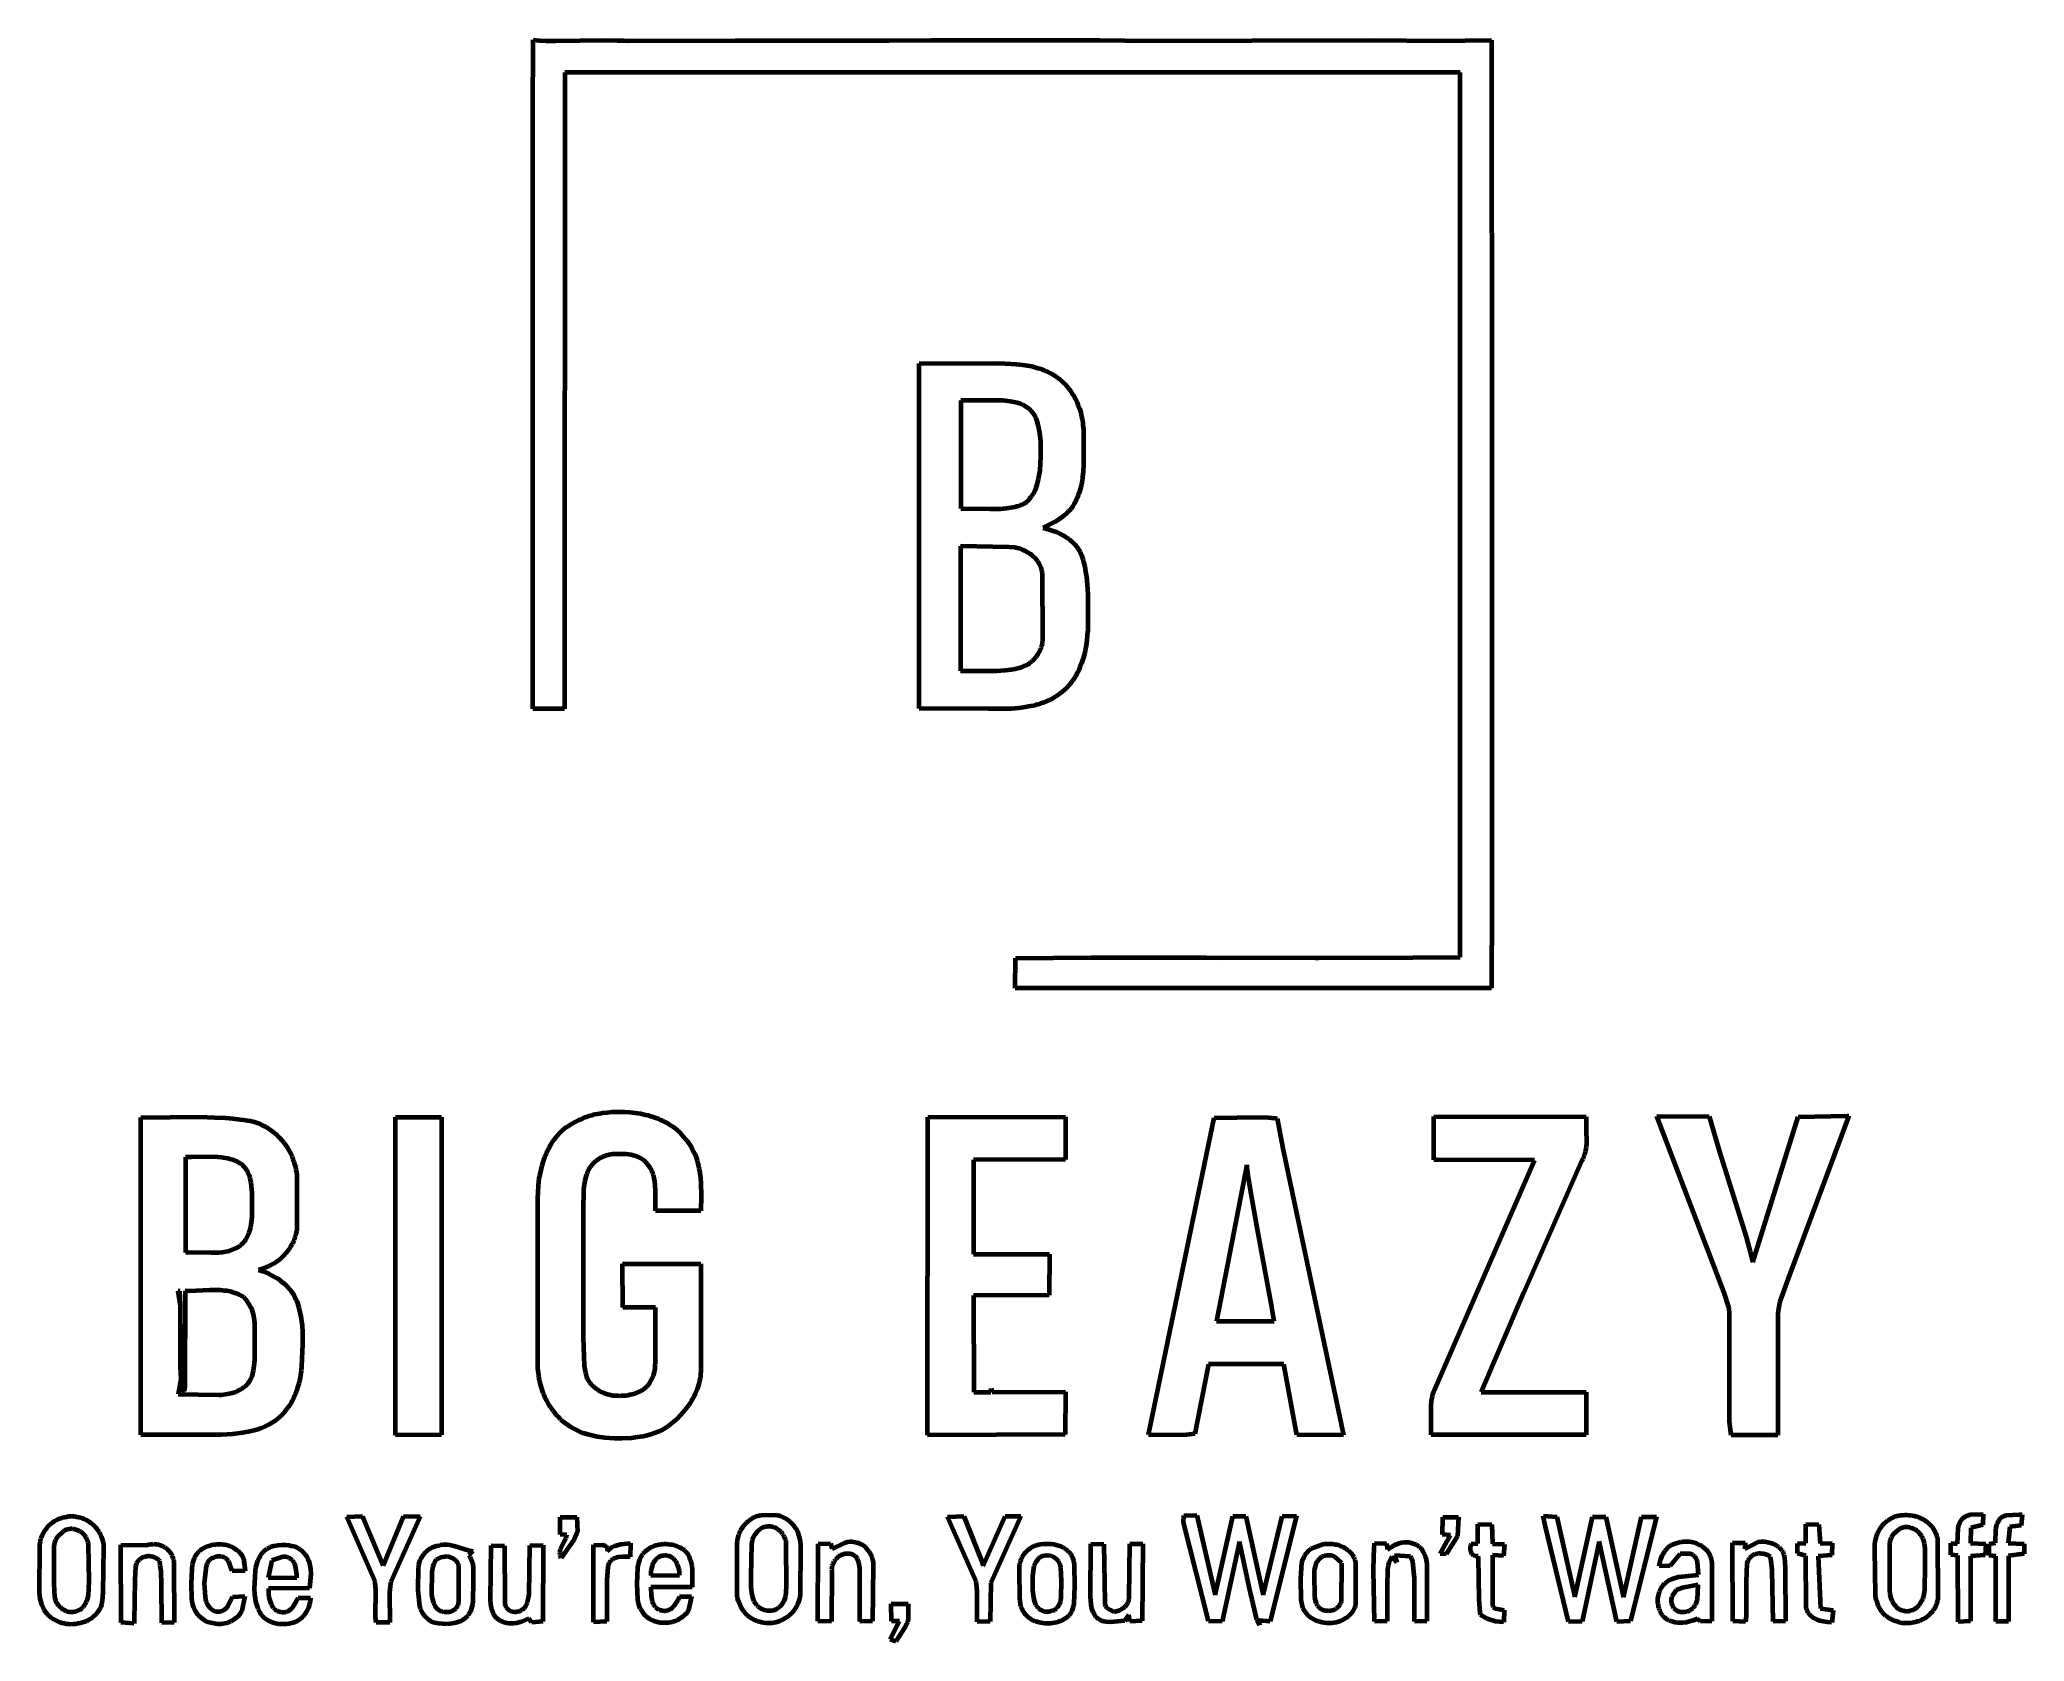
# Model space of a CAD drawing. Header units: millimetres. Extents: x 1.8 to 12.3, y 3.3 to 11.8.
import ezdxf

# ---------------------------------------------------------------- set-up
doc = ezdxf.new("R2010")
doc.units = ezdxf.units.MM
doc.layers.add('color#02a5d1ff', color=7, linetype='CONTINUOUS', lineweight=100)

msp = doc.modelspace()

# ---------------------------------------------------------------- linework, layer by layer
at = {"layer": 'color#02a5d1ff'}
for p, q in [((4.416, 11.374), (4.418, 11.768)), ((4.418, 11.768), (4.452, 11.765)), ((4.452, 11.765), (4.487, 11.763)), ((4.487, 11.763), (4.538, 11.762)), ((4.538, 11.762), (4.796, 11.766)), ((4.796, 11.766), (4.864, 11.765)), ((4.864, 11.765), (4.899, 11.764)), ((4.899, 11.764), (4.916, 11.763)), ((4.916, 11.763), (5.489, 11.764)), ((5.489, 11.764), (5.639, 11.765)), ((5.639, 11.765), (6.305, 11.765)), ((6.305, 11.765), (6.527, 11.766)), ((6.527, 11.766), (7.153, 11.766)), ((7.153, 11.766), (7.42, 11.766)), ((7.42, 11.766), (7.554, 11.764)), ((7.554, 11.764), (7.583, 11.763)), ((7.583, 11.763), (8.875, 11.766)), ((8.875, 11.766), (9.22, 11.763)), ((9.22, 11.763), (9.499, 11.766)), ((9.499, 11.766), (9.501, 9.722)), ((4.586, 11.594), (4.584, 8.222)), ((9.332, 11.595), (4.586, 11.594)), ((9.332, 6.905), (9.332, 11.595)), ((4.416, 8.222), (4.416, 11.374)), ((6.464, 10.052), (6.888, 10.053)), ((6.465, 8.223), (6.464, 10.052)), ((6.888, 10.053), (6.98, 10.049)), ((6.98, 10.049), (7.015, 10.045)), ((7.015, 10.045), (7.038, 10.041)), ((7.038, 10.041), (7.061, 10.037)), ((7.061, 10.037), (7.083, 10.031)), ((7.083, 10.031), (7.094, 10.028)), ((7.094, 10.028), (7.105, 10.025)), ((7.105, 10.025), (7.116, 10.021)), ((7.116, 10.021), (7.127, 10.017)), ((7.127, 10.017), (7.137, 10.012)), ((7.137, 10.012), (7.147, 10.007)), ((7.147, 10.007), (7.158, 10.002)), ((7.158, 10.002), (7.168, 9.997)), ((7.168, 9.997), (7.178, 9.991)), ((7.178, 9.991), (7.187, 9.984)), ((7.187, 9.984), (7.197, 9.978)), ((7.197, 9.978), (7.206, 9.97)), ((7.206, 9.97), (7.215, 9.963)), ((7.215, 9.963), (7.223, 9.956)), ((7.223, 9.956), (7.232, 9.948)), ((7.232, 9.948), (7.24, 9.94)), ((7.24, 9.94), (7.247, 9.931)), ((7.247, 9.931), (7.254, 9.923)), ((7.254, 9.923), (7.261, 9.914)), ((7.261, 9.914), (7.268, 9.905)), ((7.268, 9.905), (7.274, 9.895)), ((7.274, 9.895), (7.281, 9.886)), ((6.685, 9.856), (6.685, 9.284)), ((6.909, 9.855), (6.685, 9.856)), ((6.948, 9.851), (6.909, 9.855)), ((6.967, 9.847), (6.948, 9.851)), ((6.984, 9.844), (6.967, 9.847)), ((7.001, 9.839), (6.984, 9.844)), ((7.017, 9.832), (7.001, 9.839)), ((7.032, 9.823), (7.017, 9.832)), ((7.046, 9.813), (7.032, 9.823)), ((7.059, 9.801), (7.046, 9.813)), ((7.066, 9.792), (7.059, 9.801)), ((7.073, 9.783), (7.066, 9.792)), ((7.281, 9.886), (7.286, 9.876)), ((7.286, 9.876), (7.292, 9.866)), ((7.292, 9.866), (7.297, 9.856)), ((7.297, 9.856), (7.302, 9.846)), ((7.302, 9.846), (7.306, 9.835)), ((7.306, 9.835), (7.31, 9.825)), ((7.31, 9.825), (7.314, 9.814)), ((7.314, 9.814), (7.318, 9.803)), ((7.318, 9.803), (7.321, 9.792)), ((7.321, 9.792), (7.324, 9.781)), ((7.079, 9.773), (7.073, 9.783)), ((7.085, 9.763), (7.079, 9.773)), ((7.089, 9.752), (7.085, 9.763)), ((7.091, 9.747), (7.089, 9.752)), ((7.098, 9.72), (7.091, 9.747)), ((7.105, 9.684), (7.098, 9.72)), ((7.109, 9.639), (7.105, 9.684)), ((7.324, 9.781), (7.326, 9.77)), ((7.326, 9.77), (7.328, 9.759)), ((7.328, 9.759), (7.33, 9.748)), ((7.33, 9.748), (7.332, 9.737)), ((7.332, 9.737), (7.333, 9.725)), ((7.333, 9.725), (7.334, 9.714)), ((7.334, 9.714), (7.335, 9.703)), ((7.335, 9.703), (7.335, 9.692)), ((7.335, 9.692), (7.335, 9.68)), ((7.335, 9.68), (7.336, 9.515)), ((9.501, 9.722), (9.501, 7.195)), ((7.11, 9.557), (7.109, 9.639)), ((7.098, 9.44), (7.106, 9.484)), ((7.106, 9.484), (7.11, 9.557)), ((7.334, 9.477), (7.331, 9.452)), ((7.336, 9.515), (7.334, 9.477)), ((7.07, 9.361), (7.077, 9.374)), ((7.077, 9.374), (7.083, 9.388)), ((7.083, 9.388), (7.091, 9.41)), ((7.091, 9.41), (7.098, 9.44)), ((7.313, 9.366), (7.308, 9.354)), ((7.316, 9.378), (7.313, 9.366)), ((7.32, 9.391), (7.316, 9.378)), ((7.323, 9.403), (7.32, 9.391)), ((7.325, 9.415), (7.323, 9.403)), ((7.328, 9.427), (7.325, 9.415)), ((7.331, 9.452), (7.328, 9.427)), ((6.685, 9.284), (6.84, 9.281)), ((6.84, 9.281), (6.896, 9.282)), ((6.896, 9.282), (6.928, 9.285)), ((6.928, 9.285), (6.95, 9.288)), ((6.95, 9.288), (6.972, 9.293)), ((6.972, 9.293), (6.983, 9.295)), ((6.983, 9.295), (6.993, 9.298)), ((6.993, 9.298), (7.004, 9.302)), ((7.004, 9.302), (7.011, 9.305)), ((7.011, 9.305), (7.018, 9.308)), ((7.018, 9.308), (7.024, 9.312)), ((7.024, 9.312), (7.031, 9.317)), ((7.031, 9.317), (7.037, 9.321)), ((7.037, 9.321), (7.042, 9.326)), ((7.042, 9.326), (7.047, 9.331)), ((7.047, 9.331), (7.052, 9.337)), ((7.052, 9.337), (7.057, 9.343)), ((7.057, 9.343), (7.061, 9.349)), ((7.061, 9.349), (7.066, 9.355)), ((7.066, 9.355), (7.07, 9.361)), ((7.257, 9.269), (7.247, 9.258)), ((7.268, 9.28), (7.257, 9.269)), ((7.277, 9.293), (7.268, 9.28)), ((7.285, 9.306), (7.277, 9.293)), ((7.293, 9.319), (7.285, 9.306)), ((7.299, 9.331), (7.293, 9.319)), ((7.304, 9.343), (7.299, 9.331)), ((7.308, 9.354), (7.304, 9.343)), ((7.143, 9.191), (7.122, 9.181)), ((7.122, 9.181), (7.149, 9.174)), ((7.185, 9.212), (7.143, 9.191)), ((7.149, 9.174), (7.175, 9.165)), ((7.175, 9.165), (7.193, 9.159)), ((7.211, 9.228), (7.185, 9.212)), ((7.193, 9.159), (7.21, 9.151)), ((7.229, 9.242), (7.211, 9.228)), ((7.247, 9.258), (7.229, 9.242)), ((6.684, 9.083), (6.684, 8.422)), ((6.941, 9.079), (6.684, 9.083)), ((6.971, 9.076), (6.941, 9.079)), ((6.986, 9.073), (6.971, 9.076)), ((7.001, 9.069), (6.986, 9.073)), ((7.015, 9.063), (7.001, 9.069)), ((7.029, 9.057), (7.015, 9.063)), ((7.043, 9.049), (7.029, 9.057)), ((7.049, 9.045), (7.043, 9.049)), ((7.21, 9.151), (7.227, 9.142)), ((7.227, 9.142), (7.243, 9.132)), ((7.243, 9.132), (7.25, 9.127)), ((7.25, 9.127), (7.258, 9.122)), ((7.258, 9.122), (7.265, 9.116)), ((7.265, 9.116), (7.272, 9.11)), ((7.272, 9.11), (7.279, 9.104)), ((7.279, 9.104), (7.285, 9.097)), ((7.285, 9.097), (7.291, 9.091)), ((7.291, 9.091), (7.297, 9.084)), ((7.297, 9.084), (7.303, 9.076)), ((7.303, 9.076), (7.308, 9.069)), ((7.308, 9.069), (7.313, 9.061)), ((7.313, 9.061), (7.318, 9.053)), ((7.318, 9.053), (7.322, 9.044)), ((7.055, 9.041), (7.049, 9.045)), ((7.062, 9.036), (7.055, 9.041)), ((7.067, 9.031), (7.062, 9.036)), ((7.073, 9.026), (7.067, 9.031)), ((7.078, 9.021), (7.073, 9.026)), ((7.084, 9.015), (7.078, 9.021)), ((7.088, 9.01), (7.084, 9.015)), ((7.093, 9.004), (7.088, 9.01)), ((7.097, 8.997), (7.093, 9.004)), ((7.101, 8.991), (7.097, 8.997)), ((7.105, 8.984), (7.101, 8.991)), ((7.108, 8.977), (7.105, 8.984)), ((7.111, 8.97), (7.108, 8.977)), ((7.113, 8.963), (7.111, 8.97)), ((7.115, 8.956), (7.113, 8.963)), ((7.117, 8.948), (7.115, 8.956)), ((7.118, 8.94), (7.117, 8.948)), ((7.322, 9.044), (7.325, 9.036)), ((7.325, 9.036), (7.329, 9.026)), ((7.329, 9.026), (7.333, 9.014)), ((7.333, 9.014), (7.336, 9.001)), ((7.336, 9.001), (7.342, 8.974)), ((7.342, 8.974), (7.347, 8.948)), ((7.347, 8.948), (7.351, 8.921)), ((7.118, 8.932), (7.118, 8.94)), ((7.121, 8.597), (7.118, 8.932)), ((7.351, 8.921), (7.356, 8.881)), ((7.356, 8.881), (7.359, 8.828)), ((7.359, 8.828), (7.358, 8.639)), ((7.358, 8.639), (7.356, 8.613)), ((7.099, 8.518), (7.103, 8.525)), ((7.103, 8.525), (7.106, 8.531)), ((7.106, 8.531), (7.109, 8.538)), ((7.109, 8.538), (7.112, 8.545)), ((7.112, 8.545), (7.114, 8.552)), ((7.114, 8.552), (7.116, 8.56)), ((7.116, 8.56), (7.118, 8.567)), ((7.118, 8.567), (7.119, 8.574)), ((7.119, 8.574), (7.12, 8.582)), ((7.12, 8.59), (7.121, 8.597)), ((7.12, 8.582), (7.12, 8.59)), ((7.345, 8.532), (7.342, 8.519)), ((7.348, 8.546), (7.345, 8.532)), ((7.35, 8.559), (7.348, 8.546)), ((7.354, 8.586), (7.35, 8.559)), ((7.356, 8.613), (7.354, 8.586)), ((6.684, 8.422), (6.877, 8.422)), ((6.877, 8.422), (6.92, 8.426)), ((6.92, 8.426), (6.952, 8.43)), ((6.952, 8.43), (6.973, 8.434)), ((6.973, 8.434), (6.994, 8.439)), ((6.994, 8.439), (7.001, 8.441)), ((7.001, 8.441), (7.008, 8.443)), ((7.008, 8.443), (7.015, 8.446)), ((7.015, 8.446), (7.022, 8.449)), ((7.022, 8.449), (7.029, 8.452)), ((7.029, 8.452), (7.036, 8.455)), ((7.036, 8.455), (7.042, 8.459)), ((7.042, 8.459), (7.049, 8.463)), ((7.049, 8.463), (7.055, 8.468)), ((7.055, 8.468), (7.061, 8.472)), ((7.061, 8.472), (7.066, 8.477)), ((7.066, 8.477), (7.072, 8.483)), ((7.072, 8.483), (7.077, 8.488)), ((7.077, 8.488), (7.082, 8.494)), ((7.082, 8.494), (7.087, 8.499)), ((7.087, 8.499), (7.091, 8.505)), ((7.091, 8.505), (7.095, 8.512)), ((7.095, 8.512), (7.099, 8.518)), ((7.306, 8.418), (7.3, 8.406)), ((7.312, 8.43), (7.306, 8.418)), ((7.317, 8.442), (7.312, 8.43)), ((7.322, 8.454), (7.317, 8.442)), ((7.327, 8.467), (7.322, 8.454)), ((7.331, 8.48), (7.327, 8.467)), ((7.335, 8.493), (7.331, 8.48)), ((7.339, 8.506), (7.335, 8.493)), ((7.342, 8.519), (7.339, 8.506)), ((7.225, 8.313), (7.214, 8.305)), ((7.235, 8.322), (7.225, 8.313)), ((7.245, 8.331), (7.235, 8.322)), ((7.254, 8.341), (7.245, 8.331)), ((7.263, 8.351), (7.254, 8.341)), ((7.271, 8.361), (7.263, 8.351)), ((7.279, 8.372), (7.271, 8.361)), ((7.286, 8.383), (7.279, 8.372)), ((7.293, 8.394), (7.286, 8.383)), ((7.3, 8.406), (7.293, 8.394)), ((4.584, 8.222), (4.416, 8.222)), ((6.833, 8.222), (6.465, 8.223)), ((6.886, 8.221), (6.833, 8.222)), ((6.952, 8.222), (6.886, 8.221)), ((6.992, 8.225), (6.952, 8.222)), ((7.018, 8.229), (6.992, 8.225)), ((7.045, 8.233), (7.018, 8.229)), ((7.057, 8.236), (7.045, 8.233)), ((7.07, 8.238), (7.057, 8.236)), ((7.083, 8.242), (7.07, 8.238)), ((7.096, 8.245), (7.083, 8.242)), ((7.108, 8.249), (7.096, 8.245)), ((7.121, 8.254), (7.108, 8.249)), ((7.133, 8.259), (7.121, 8.254)), ((7.145, 8.264), (7.133, 8.259)), ((7.157, 8.269), (7.145, 8.264)), ((7.169, 8.275), (7.157, 8.269)), ((7.18, 8.282), (7.169, 8.275)), ((7.192, 8.289), (7.18, 8.282)), ((7.203, 8.297), (7.192, 8.289)), ((7.214, 8.305), (7.203, 8.297)), ((9.501, 7.195), (9.499, 6.741)), ((6.973, 6.74), (6.975, 6.9)), ((6.975, 6.9), (7.375, 6.903)), ((7.375, 6.903), (7.986, 6.904)), ((7.986, 6.904), (8.068, 6.901)), ((8.068, 6.901), (8.46, 6.904)), ((8.46, 6.904), (8.563, 6.902)), ((8.563, 6.902), (8.584, 6.901)), ((8.584, 6.901), (9.082, 6.904)), ((9.082, 6.904), (9.332, 6.905)), ((9.499, 6.741), (6.973, 6.74)), ((2.338, 6.056), (2.651, 6.058)), ((2.338, 4.373), (2.338, 6.056)), ((2.651, 6.058), (2.729, 6.056)), ((2.729, 6.056), (2.788, 6.053)), ((2.788, 6.053), (2.826, 6.05)), ((2.826, 6.05), (2.865, 6.045)), ((2.865, 6.045), (2.885, 6.043)), ((2.885, 6.043), (2.904, 6.04)), ((2.904, 6.04), (2.918, 6.037)), ((2.918, 6.037), (2.933, 6.034)), ((2.933, 6.034), (2.946, 6.03)), ((2.946, 6.03), (2.96, 6.025)), ((2.96, 6.025), (2.973, 6.019)), ((2.973, 6.019), (2.986, 6.013)), ((2.986, 6.013), (2.999, 6.007)), ((2.999, 6.007), (3.011, 5.999)), ((3.011, 5.999), (3.023, 5.992)), ((3.689, 6.057), (3.933, 6.057)), ((3.689, 4.372), (3.689, 6.057)), ((3.933, 6.057), (3.933, 4.373)), ((4.583, 5.995), (4.593, 6.003)), ((4.593, 6.003), (4.604, 6.01)), ((4.604, 6.01), (4.615, 6.017)), ((4.615, 6.017), (4.626, 6.024)), ((4.626, 6.024), (4.637, 6.03)), ((4.637, 6.03), (4.648, 6.036)), ((4.648, 6.036), (4.66, 6.042)), ((4.66, 6.042), (4.672, 6.047)), ((4.672, 6.047), (4.684, 6.052)), ((4.684, 6.052), (4.696, 6.057)), ((4.696, 6.057), (4.708, 6.061)), ((4.708, 6.061), (4.721, 6.065)), ((4.721, 6.065), (4.733, 6.068)), ((4.733, 6.068), (4.746, 6.072)), ((4.746, 6.072), (4.759, 6.074)), ((4.759, 6.074), (4.772, 6.077)), ((4.772, 6.077), (4.785, 6.079)), ((4.785, 6.079), (4.811, 6.082)), ((4.811, 6.082), (4.837, 6.085)), ((4.837, 6.085), (4.862, 6.086)), ((4.862, 6.086), (4.875, 6.086)), ((4.875, 6.086), (4.903, 6.085)), ((4.903, 6.085), (4.931, 6.083)), ((4.931, 6.083), (4.945, 6.082)), ((4.945, 6.082), (4.959, 6.08)), ((4.959, 6.08), (4.973, 6.078)), ((4.973, 6.078), (4.987, 6.076)), ((4.987, 6.076), (5.001, 6.073)), ((5.001, 6.073), (5.014, 6.07)), ((5.014, 6.07), (5.028, 6.067)), ((5.028, 6.067), (5.042, 6.063)), ((5.042, 6.063), (5.055, 6.059)), ((5.055, 6.059), (5.068, 6.054)), ((5.068, 6.054), (5.081, 6.049)), ((5.081, 6.049), (5.094, 6.043)), ((5.094, 6.043), (5.107, 6.038)), ((5.107, 6.038), (5.119, 6.031)), ((5.119, 6.031), (5.131, 6.025)), ((5.131, 6.025), (5.143, 6.017)), ((5.143, 6.017), (5.155, 6.01)), ((5.155, 6.01), (5.166, 6.002)), ((5.166, 6.002), (5.177, 5.993)), ((6.509, 4.372), (6.51, 6.057)), ((6.51, 6.057), (7.24, 6.059)), ((7.24, 6.059), (7.241, 5.832)), ((7.681, 4.373), (8.029, 6.054)), ((8.029, 6.054), (8.271, 6.057)), ((8.271, 6.057), (8.317, 6.055)), ((8.317, 6.055), (8.352, 6.051)), ((8.352, 6.051), (8.363, 6.049)), ((8.363, 6.049), (8.392, 5.891)), ((9.193, 6.061), (10, 6.059)), ((9.193, 5.831), (9.193, 6.061)), ((10, 6.059), (10.001, 5.994)), ((10.375, 6.062), (10.653, 6.06)), ((10.73, 5.131), (10.375, 6.062)), ((10.653, 6.06), (10.708, 5.874)), ((10.884, 5.289), (11.124, 6.059)), ((11.393, 6.064), (11.116, 5.32)), ((11.124, 6.059), (11.384, 6.064)), ((11.384, 6.064), (11.393, 6.064)), ((3.023, 5.992), (3.035, 5.983)), ((3.035, 5.983), (3.046, 5.974)), ((3.046, 5.974), (3.057, 5.965)), ((3.057, 5.965), (3.067, 5.955)), ((3.067, 5.955), (3.077, 5.945)), ((3.077, 5.945), (3.087, 5.934)), ((3.087, 5.934), (3.096, 5.923)), ((3.096, 5.923), (3.105, 5.911)), ((3.105, 5.911), (3.113, 5.899)), ((3.113, 5.899), (3.12, 5.887)), ((4.5, 5.888), (4.505, 5.899)), ((4.505, 5.899), (4.511, 5.909)), ((4.511, 5.909), (4.517, 5.919)), ((4.517, 5.919), (4.523, 5.929)), ((4.523, 5.929), (4.53, 5.939)), ((4.53, 5.939), (4.537, 5.948)), ((4.537, 5.948), (4.546, 5.958)), ((4.546, 5.958), (4.555, 5.968)), ((4.555, 5.968), (4.564, 5.977)), ((4.564, 5.977), (4.573, 5.986)), ((4.573, 5.986), (4.583, 5.995)), ((5.177, 5.993), (5.187, 5.984)), ((5.187, 5.984), (5.197, 5.974)), ((5.197, 5.974), (5.207, 5.964)), ((5.207, 5.964), (5.216, 5.953)), ((5.216, 5.953), (5.225, 5.942)), ((5.225, 5.942), (5.234, 5.931)), ((5.234, 5.931), (5.242, 5.92)), ((5.242, 5.92), (5.25, 5.908)), ((5.25, 5.908), (5.257, 5.897)), ((5.257, 5.897), (5.263, 5.885)), ((10, 5.897), (9.997, 5.881)), ((10.002, 5.921), (10, 5.897)), ((10.001, 5.994), (10.002, 5.921)), ((2.576, 5.844), (2.576, 5.34)), ((2.607, 5.844), (2.576, 5.844)), ((2.725, 5.846), (2.607, 5.844)), ((2.746, 5.845), (2.725, 5.846)), ((2.767, 5.843), (2.746, 5.845)), ((2.777, 5.842), (2.767, 5.843)), ((2.787, 5.84), (2.777, 5.842)), ((2.798, 5.838), (2.787, 5.84)), ((2.808, 5.836), (2.798, 5.838)), ((2.818, 5.833), (2.808, 5.836)), ((2.828, 5.83), (2.818, 5.833)), ((2.837, 5.826), (2.828, 5.83)), ((2.847, 5.822), (2.837, 5.826)), ((2.857, 5.817), (2.847, 5.822)), ((2.866, 5.812), (2.857, 5.817)), ((2.875, 5.806), (2.866, 5.812)), ((2.881, 5.8), (2.875, 5.806)), ((2.887, 5.793), (2.881, 5.8)), ((2.893, 5.786), (2.887, 5.793)), ((3.12, 5.887), (3.127, 5.875)), ((3.127, 5.875), (3.134, 5.862)), ((3.134, 5.862), (3.14, 5.849)), ((3.14, 5.849), (3.145, 5.835)), ((3.145, 5.835), (3.15, 5.822)), ((3.15, 5.822), (3.154, 5.808)), ((3.154, 5.808), (3.158, 5.794)), ((3.158, 5.794), (3.161, 5.78)), ((4.46, 5.777), (4.466, 5.8)), ((4.466, 5.8), (4.473, 5.823)), ((4.473, 5.823), (4.481, 5.845)), ((4.481, 5.845), (4.49, 5.867)), ((4.49, 5.867), (4.495, 5.878)), ((4.495, 5.878), (4.5, 5.888)), ((4.724, 5.796), (4.716, 5.784)), ((4.733, 5.807), (4.724, 5.796)), ((4.742, 5.816), (4.733, 5.807)), ((4.753, 5.826), (4.742, 5.816)), ((4.764, 5.834), (4.753, 5.826)), ((4.775, 5.841), (4.764, 5.834)), ((4.788, 5.847), (4.775, 5.841)), ((4.801, 5.852), (4.788, 5.847)), ((4.807, 5.854), (4.801, 5.852)), ((4.814, 5.856), (4.807, 5.854)), ((4.821, 5.857), (4.814, 5.856)), ((4.827, 5.859), (4.821, 5.857)), ((4.834, 5.859), (4.827, 5.859)), ((4.841, 5.86), (4.834, 5.859)), ((4.848, 5.86), (4.841, 5.86)), ((4.855, 5.86), (4.848, 5.86)), ((4.912, 5.86), (4.855, 5.86)), ((4.937, 5.857), (4.912, 5.86)), ((4.956, 5.852), (4.937, 5.857)), ((4.968, 5.848), (4.956, 5.852)), ((4.979, 5.843), (4.968, 5.848)), ((4.99, 5.838), (4.979, 5.843)), ((5.001, 5.831), (4.99, 5.838)), ((5.006, 5.827), (5.001, 5.831)), ((5.011, 5.823), (5.006, 5.827)), ((5.016, 5.818), (5.011, 5.823)), ((5.02, 5.813), (5.016, 5.818)), ((5.027, 5.806), (5.02, 5.813)), ((5.032, 5.799), (5.027, 5.806)), ((5.037, 5.791), (5.032, 5.799)), ((5.042, 5.783), (5.037, 5.791)), ((5.263, 5.885), (5.269, 5.874)), ((5.269, 5.874), (5.275, 5.862)), ((5.275, 5.862), (5.28, 5.849)), ((5.28, 5.849), (5.284, 5.837)), ((5.284, 5.837), (5.288, 5.825)), ((5.288, 5.825), (5.291, 5.812)), ((5.291, 5.812), (5.295, 5.799)), ((5.295, 5.799), (5.297, 5.786)), ((5.297, 5.786), (5.3, 5.773)), ((7.241, 5.832), (6.752, 5.831)), ((6.752, 5.831), (6.752, 5.331)), ((8.201, 5.805), (8.041, 4.975)), ((8.209, 5.747), (8.201, 5.805)), ((8.392, 5.891), (8.714, 4.372)), ((9.188, 4.592), (9.727, 5.829)), ((9.211, 5.831), (9.193, 5.831)), ((9.727, 5.829), (9.211, 5.831)), ((9.978, 5.828), (9.668, 5.124)), ((9.982, 5.835), (9.978, 5.828)), ((9.985, 5.843), (9.982, 5.835)), ((9.988, 5.85), (9.985, 5.843)), ((9.991, 5.858), (9.988, 5.85)), ((9.993, 5.865), (9.991, 5.858)), ((9.995, 5.873), (9.993, 5.865)), ((9.997, 5.881), (9.995, 5.873)), ((10.708, 5.874), (10.848, 5.423)), ((2.898, 5.779), (2.893, 5.786)), ((2.902, 5.772), (2.898, 5.779)), ((2.906, 5.764), (2.902, 5.772)), ((2.91, 5.757), (2.906, 5.764)), ((2.913, 5.749), (2.91, 5.757)), ((2.916, 5.741), (2.913, 5.749)), ((2.918, 5.733), (2.916, 5.741)), ((2.92, 5.724), (2.918, 5.733)), ((2.924, 5.708), (2.92, 5.724)), ((2.926, 5.691), (2.924, 5.708)), ((2.929, 5.656), (2.926, 5.691)), ((3.161, 5.78), (3.163, 5.765)), ((3.163, 5.765), (3.165, 5.751)), ((3.165, 5.751), (3.166, 5.472)), ((4.445, 5.66), (4.447, 5.695)), ((4.447, 5.695), (4.451, 5.731)), ((4.451, 5.731), (4.455, 5.754)), ((4.455, 5.754), (4.46, 5.777)), ((4.692, 5.721), (4.685, 5.675)), ((4.699, 5.747), (4.692, 5.721)), ((4.701, 5.753), (4.699, 5.747)), ((4.704, 5.76), (4.701, 5.753)), ((4.706, 5.766), (4.704, 5.76)), ((4.709, 5.772), (4.706, 5.766)), ((4.716, 5.784), (4.709, 5.772)), ((5.046, 5.775), (5.042, 5.783)), ((5.05, 5.767), (5.046, 5.775)), ((5.053, 5.759), (5.05, 5.767)), ((5.056, 5.751), (5.053, 5.759)), ((5.058, 5.742), (5.056, 5.751)), ((5.06, 5.733), (5.058, 5.742)), ((5.062, 5.725), (5.06, 5.733)), ((5.063, 5.716), (5.062, 5.725)), ((5.065, 5.698), (5.063, 5.716)), ((5.067, 5.661), (5.065, 5.698)), ((5.3, 5.773), (5.302, 5.76)), ((5.302, 5.76), (5.305, 5.734)), ((5.305, 5.734), (5.307, 5.707)), ((5.307, 5.707), (5.309, 5.64)), ((8.222, 5.661), (8.209, 5.747)), ((2.929, 5.569), (2.929, 5.656)), ((4.444, 5.625), (4.445, 5.66)), ((4.444, 4.75), (4.444, 5.625)), ((4.685, 5.675), (4.683, 5.556)), ((5.067, 5.561), (5.067, 5.661)), ((5.309, 5.64), (5.308, 5.561)), ((8.258, 5.461), (8.222, 5.661)), ((2.918, 5.46), (2.922, 5.476)), ((2.922, 5.476), (2.926, 5.499)), ((2.926, 5.499), (2.929, 5.531)), ((2.929, 5.531), (2.929, 5.569)), ((3.166, 5.472), (3.165, 5.461)), ((4.683, 5.556), (4.683, 4.889)), ((5.308, 5.561), (5.067, 5.561)), ((2.844, 5.363), (2.853, 5.367)), ((2.853, 5.367), (2.86, 5.372)), ((2.86, 5.372), (2.866, 5.376)), ((2.866, 5.376), (2.872, 5.381)), ((2.872, 5.381), (2.878, 5.387)), ((2.878, 5.387), (2.883, 5.392)), ((2.883, 5.392), (2.888, 5.398)), ((2.888, 5.398), (2.893, 5.404)), ((2.893, 5.404), (2.897, 5.411)), ((2.897, 5.411), (2.901, 5.417)), ((2.901, 5.417), (2.904, 5.424)), ((2.904, 5.424), (2.908, 5.431)), ((2.908, 5.431), (2.911, 5.438)), ((2.911, 5.438), (2.913, 5.445)), ((2.913, 5.445), (2.918, 5.46)), ((3.131, 5.367), (3.125, 5.358)), ((3.136, 5.377), (3.131, 5.367)), ((3.142, 5.386), (3.136, 5.377)), ((3.146, 5.396), (3.142, 5.386)), ((3.151, 5.407), (3.146, 5.396)), ((3.154, 5.417), (3.151, 5.407)), ((3.158, 5.428), (3.154, 5.417)), ((3.161, 5.439), (3.158, 5.428)), ((3.163, 5.45), (3.161, 5.439)), ((3.165, 5.461), (3.163, 5.45)), ((8.333, 5.061), (8.258, 5.461)), ((10.848, 5.423), (10.87, 5.343)), ((2.576, 5.34), (2.595, 5.341)), ((2.595, 5.341), (2.712, 5.339)), ((2.712, 5.339), (2.751, 5.34)), ((2.751, 5.34), (2.77, 5.342)), ((2.77, 5.342), (2.789, 5.345)), ((2.789, 5.345), (2.799, 5.347)), ((2.799, 5.347), (2.808, 5.349)), ((2.808, 5.349), (2.817, 5.352)), ((2.817, 5.352), (2.826, 5.355)), ((2.826, 5.355), (2.835, 5.359)), ((2.835, 5.359), (2.844, 5.363)), ((3.005, 5.261), (2.995, 5.257)), ((3.015, 5.266), (3.005, 5.261)), ((3.025, 5.271), (3.015, 5.266)), ((3.035, 5.276), (3.025, 5.271)), ((3.045, 5.282), (3.035, 5.276)), ((3.054, 5.288), (3.045, 5.282)), ((3.063, 5.294), (3.054, 5.288)), ((3.072, 5.301), (3.063, 5.294)), ((3.08, 5.308), (3.072, 5.301)), ((3.089, 5.316), (3.08, 5.308)), ((3.097, 5.324), (3.089, 5.316)), ((3.104, 5.332), (3.097, 5.324)), ((3.111, 5.34), (3.104, 5.332)), ((3.118, 5.349), (3.111, 5.34)), ((3.125, 5.358), (3.118, 5.349)), ((4.892, 5.279), (5.308, 5.28)), ((4.893, 5.048), (4.892, 5.279)), ((5.308, 5.28), (5.307, 4.708)), ((6.752, 5.331), (7.155, 5.331)), ((7.155, 5.331), (7.154, 5.114)), ((10.87, 5.343), (10.884, 5.289)), ((11.116, 5.32), (11.072, 5.201)), ((2.973, 5.25), (2.962, 5.247)), ((2.962, 5.247), (2.989, 5.238)), ((2.984, 5.253), (2.973, 5.25)), ((2.995, 5.257), (2.984, 5.253)), ((2.989, 5.238), (3.015, 5.228)), ((3.015, 5.228), (3.031, 5.219)), ((3.031, 5.219), (3.048, 5.21)), ((3.048, 5.21), (3.064, 5.201)), ((3.064, 5.201), (3.079, 5.19)), ((3.079, 5.19), (3.094, 5.178)), ((3.094, 5.178), (3.107, 5.166)), ((3.107, 5.166), (3.114, 5.16)), ((3.114, 5.16), (3.12, 5.153)), ((11.072, 5.201), (11.027, 5.079)), ((2.534, 5.136), (2.548, 5.056)), ((2.546, 5.134), (2.534, 5.136)), ((2.549, 5.062), (2.546, 5.134)), ((2.548, 5.056), (2.55, 4.666)), ((2.549, 4.736), (2.549, 5.062)), ((2.573, 5.136), (2.572, 4.633)), ((2.594, 5.135), (2.573, 5.136)), ((2.705, 5.139), (2.594, 5.135)), ((2.738, 5.139), (2.705, 5.139)), ((2.76, 5.139), (2.738, 5.139)), ((2.771, 5.138), (2.76, 5.139)), ((2.781, 5.137), (2.771, 5.138)), ((2.792, 5.136), (2.781, 5.137)), ((2.803, 5.134), (2.792, 5.136)), ((2.813, 5.132), (2.803, 5.134)), ((2.824, 5.129), (2.813, 5.132)), ((2.834, 5.126), (2.824, 5.129)), ((2.844, 5.122), (2.834, 5.126)), ((2.854, 5.118), (2.844, 5.122)), ((2.864, 5.114), (2.854, 5.118)), ((2.874, 5.108), (2.864, 5.114)), ((2.884, 5.102), (2.874, 5.108)), ((2.894, 5.092), (2.884, 5.102)), ((2.902, 5.081), (2.894, 5.092)), ((2.91, 5.07), (2.902, 5.081)), ((2.917, 5.058), (2.91, 5.07)), ((2.923, 5.046), (2.917, 5.058)), ((3.12, 5.153), (3.126, 5.146)), ((3.126, 5.146), (3.132, 5.139)), ((3.132, 5.139), (3.138, 5.131)), ((3.138, 5.131), (3.143, 5.124)), ((3.143, 5.124), (3.148, 5.116)), ((3.148, 5.116), (3.153, 5.108)), ((3.153, 5.108), (3.157, 5.099)), ((3.157, 5.099), (3.161, 5.091)), ((3.161, 5.091), (3.165, 5.082)), ((3.165, 5.082), (3.169, 5.071)), ((3.169, 5.071), (3.172, 5.059)), ((3.172, 5.059), (3.176, 5.047)), ((7.154, 5.114), (6.752, 5.112)), ((6.752, 5.112), (6.754, 4.6)), ((8.347, 4.975), (8.333, 5.061)), ((9.668, 5.124), (9.443, 4.6)), ((10.759, 5.044), (10.73, 5.131)), ((11.021, 5.051), (11.018, 5.029)), ((11.027, 5.079), (11.021, 5.051)), ((2.928, 5.033), (2.923, 5.046)), ((2.935, 5.013), (2.928, 5.033)), ((2.939, 4.993), (2.935, 5.013)), ((2.943, 4.965), (2.939, 4.993)), ((2.943, 4.93), (2.943, 4.965)), ((3.176, 5.047), (3.182, 5.024)), ((3.182, 5.024), (3.186, 5)), ((3.186, 5), (3.19, 4.976)), ((3.19, 4.976), (3.193, 4.952)), ((3.193, 4.952), (3.195, 4.916)), ((5.067, 5.048), (4.893, 5.048)), ((5.067, 4.749), (5.067, 5.048)), ((8.041, 4.975), (8.347, 4.975)), ((10.761, 5.014), (10.759, 5.044)), ((10.761, 4.444), (10.761, 5.014)), ((11.017, 5), (11.016, 4.372)), ((11.018, 5.029), (11.017, 5.015)), ((11.017, 5.015), (11.017, 5)), ((2.943, 4.916), (2.943, 4.93)), ((2.943, 4.77), (2.943, 4.916)), ((3.196, 4.856), (3.19, 4.735)), ((3.195, 4.916), (3.196, 4.856)), ((4.683, 4.889), (4.688, 4.738)), ((2.552, 4.664), (2.549, 4.736)), ((2.936, 4.714), (2.94, 4.738)), ((2.94, 4.738), (2.943, 4.77)), ((3.19, 4.735), (3.188, 4.712)), ((4.444, 4.738), (4.444, 4.75)), ((4.444, 4.726), (4.444, 4.738)), ((4.688, 4.738), (4.695, 4.701)), ((5.065, 4.725), (5.066, 4.743)), ((5.066, 4.743), (5.067, 4.749)), ((7.999, 4.748), (7.926, 4.378)), ((8.397, 4.748), (7.999, 4.748)), ((8.467, 4.373), (8.397, 4.748)), ((2.55, 4.666), (2.536, 4.588)), ((2.555, 4.61), (2.552, 4.664)), ((2.572, 4.629), (2.568, 4.609)), ((2.572, 4.633), (2.572, 4.629)), ((2.889, 4.629), (2.895, 4.633)), ((2.895, 4.633), (2.9, 4.638)), ((2.9, 4.638), (2.905, 4.644)), ((2.905, 4.644), (2.91, 4.649)), ((2.91, 4.649), (2.914, 4.655)), ((2.914, 4.655), (2.918, 4.662)), ((2.918, 4.662), (2.922, 4.668)), ((2.922, 4.668), (2.925, 4.675)), ((2.925, 4.675), (2.928, 4.682)), ((2.928, 4.682), (2.933, 4.698)), ((2.933, 4.698), (2.936, 4.714)), ((3.176, 4.645), (3.17, 4.623)), ((3.181, 4.667), (3.176, 4.645)), ((3.185, 4.69), (3.181, 4.667)), ((3.188, 4.712), (3.185, 4.69)), ((4.445, 4.714), (4.444, 4.726)), ((4.446, 4.702), (4.445, 4.714)), ((4.448, 4.69), (4.446, 4.702)), ((4.449, 4.678), (4.448, 4.69)), ((4.452, 4.666), (4.449, 4.678)), ((4.454, 4.654), (4.452, 4.666)), ((4.457, 4.642), (4.454, 4.654)), ((4.46, 4.63), (4.457, 4.642)), ((4.464, 4.619), (4.46, 4.63)), ((4.695, 4.701), (4.702, 4.68)), ((4.702, 4.68), (4.704, 4.672)), ((4.704, 4.672), (4.71, 4.663)), ((4.71, 4.663), (4.716, 4.653)), ((4.716, 4.653), (4.723, 4.645)), ((4.723, 4.645), (4.73, 4.637)), ((4.73, 4.637), (4.738, 4.629)), ((4.738, 4.629), (4.746, 4.622)), ((5.013, 4.622), (5.022, 4.63)), ((5.022, 4.63), (5.03, 4.64)), ((5.03, 4.64), (5.037, 4.649)), ((5.037, 4.649), (5.043, 4.66)), ((5.043, 4.66), (5.049, 4.671)), ((5.049, 4.671), (5.056, 4.688)), ((5.056, 4.688), (5.061, 4.706)), ((5.061, 4.706), (5.065, 4.725)), ((5.295, 4.638), (5.291, 4.626)), ((5.298, 4.649), (5.295, 4.638)), ((5.301, 4.661), (5.298, 4.649)), ((5.303, 4.672), (5.301, 4.661)), ((5.305, 4.684), (5.303, 4.672)), ((5.306, 4.696), (5.305, 4.684)), ((5.307, 4.708), (5.306, 4.696)), ((2.536, 4.588), (2.75, 4.585)), ((2.556, 4.607), (2.555, 4.61)), ((2.557, 4.605), (2.556, 4.607)), ((2.558, 4.603), (2.557, 4.605)), ((2.559, 4.602), (2.558, 4.603)), ((2.56, 4.601), (2.559, 4.602)), ((2.561, 4.601), (2.56, 4.601)), ((2.562, 4.601), (2.561, 4.601)), ((2.564, 4.601), (2.562, 4.601)), ((2.566, 4.603), (2.564, 4.601)), ((2.568, 4.609), (2.566, 4.603)), ((2.75, 4.585), (2.765, 4.585)), ((2.765, 4.585), (2.787, 4.588)), ((2.787, 4.588), (2.809, 4.592)), ((2.809, 4.592), (2.824, 4.595)), ((2.824, 4.595), (2.838, 4.6)), ((2.838, 4.6), (2.852, 4.606)), ((2.852, 4.606), (2.865, 4.612)), ((2.865, 4.612), (2.871, 4.616)), ((2.871, 4.616), (2.877, 4.62)), ((2.877, 4.62), (2.883, 4.624)), ((2.883, 4.624), (2.889, 4.629)), ((3.128, 4.53), (3.122, 4.521)), ((3.134, 4.54), (3.128, 4.53)), ((3.139, 4.55), (3.134, 4.54)), ((3.145, 4.56), (3.139, 4.55)), ((3.149, 4.57), (3.145, 4.56)), ((3.154, 4.58), (3.149, 4.57)), ((3.159, 4.591), (3.154, 4.58)), ((3.163, 4.602), (3.159, 4.591)), ((3.17, 4.623), (3.163, 4.602)), ((4.468, 4.607), (4.464, 4.619)), ((4.472, 4.596), (4.468, 4.607)), ((4.476, 4.585), (4.472, 4.596)), ((4.481, 4.573), (4.476, 4.585)), ((4.486, 4.562), (4.481, 4.573)), ((4.492, 4.552), (4.486, 4.562)), ((4.498, 4.541), (4.492, 4.552)), ((4.504, 4.53), (4.498, 4.541)), ((4.51, 4.52), (4.504, 4.53)), ((4.746, 4.622), (4.754, 4.616)), ((4.754, 4.616), (4.763, 4.61)), ((4.763, 4.61), (4.772, 4.605)), ((4.772, 4.605), (4.782, 4.6)), ((4.782, 4.6), (4.791, 4.596)), ((4.791, 4.596), (4.801, 4.592)), ((4.801, 4.592), (4.812, 4.589)), ((4.812, 4.589), (4.822, 4.586)), ((4.822, 4.586), (4.833, 4.584)), ((4.833, 4.584), (4.843, 4.582)), ((4.843, 4.582), (4.854, 4.581)), ((4.854, 4.581), (4.865, 4.581)), ((4.865, 4.581), (4.876, 4.58)), ((4.876, 4.58), (4.887, 4.581)), ((4.887, 4.581), (4.898, 4.581)), ((4.898, 4.581), (4.909, 4.582)), ((4.909, 4.582), (4.92, 4.584)), ((4.92, 4.584), (4.93, 4.586)), ((4.93, 4.586), (4.941, 4.588)), ((4.941, 4.588), (4.951, 4.591)), ((4.951, 4.591), (4.962, 4.594)), ((4.962, 4.594), (4.972, 4.598)), ((4.972, 4.598), (4.981, 4.602)), ((4.981, 4.602), (4.987, 4.605)), ((4.987, 4.605), (4.993, 4.608)), ((4.993, 4.608), (4.998, 4.611)), ((4.998, 4.611), (5.003, 4.614)), ((5.003, 4.614), (5.013, 4.622)), ((5.243, 4.531), (5.236, 4.521)), ((5.25, 4.541), (5.243, 4.531)), ((5.256, 4.551), (5.25, 4.541)), ((5.262, 4.561), (5.256, 4.551)), ((5.268, 4.572), (5.262, 4.561)), ((5.273, 4.582), (5.268, 4.572)), ((5.278, 4.593), (5.273, 4.582)), ((5.283, 4.604), (5.278, 4.593)), ((5.287, 4.615), (5.283, 4.604)), ((5.291, 4.626), (5.287, 4.615)), ((6.754, 4.6), (6.844, 4.599)), ((6.844, 4.599), (6.847, 4.62)), ((6.847, 4.62), (6.851, 4.599)), ((6.851, 4.599), (7.24, 4.601)), ((7.24, 4.601), (7.238, 4.374)), ((9.178, 4.525), (9.181, 4.555)), ((9.178, 4.373), (9.178, 4.525)), ((9.181, 4.555), (9.185, 4.577)), ((9.185, 4.577), (9.188, 4.592)), ((9.443, 4.6), (10, 4.599)), ((10, 4.599), (10, 4.373)), ((3.015, 4.426), (2.997, 4.417)), ((3.024, 4.431), (3.015, 4.426)), ((3.033, 4.437), (3.024, 4.431)), ((3.042, 4.442), (3.033, 4.437)), ((3.051, 4.448), (3.042, 4.442)), ((3.06, 4.455), (3.051, 4.448)), ((3.069, 4.462), (3.06, 4.455)), ((3.077, 4.47), (3.069, 4.462)), ((3.086, 4.478), (3.077, 4.47)), ((3.093, 4.486), (3.086, 4.478)), ((3.101, 4.494), (3.093, 4.486)), ((3.108, 4.503), (3.101, 4.494)), ((3.115, 4.512), (3.108, 4.503)), ((3.122, 4.521), (3.115, 4.512)), ((4.517, 4.51), (4.51, 4.52)), ((4.524, 4.5), (4.517, 4.51)), ((4.532, 4.491), (4.524, 4.5)), ((4.539, 4.481), (4.532, 4.491)), ((4.547, 4.472), (4.539, 4.481)), ((4.556, 4.464), (4.547, 4.472)), ((4.564, 4.455), (4.556, 4.464)), ((4.573, 4.447), (4.564, 4.455)), ((4.583, 4.439), (4.573, 4.447)), ((4.59, 4.433), (4.583, 4.439)), ((4.598, 4.427), (4.59, 4.433)), ((4.614, 4.416), (4.598, 4.427)), ((5.136, 4.42), (5.127, 4.414)), ((5.145, 4.427), (5.136, 4.42)), ((5.163, 4.442), (5.145, 4.427)), ((5.181, 4.458), (5.163, 4.442)), ((5.198, 4.475), (5.181, 4.458)), ((5.214, 4.493), (5.198, 4.475)), ((5.229, 4.512), (5.214, 4.493)), ((5.236, 4.521), (5.229, 4.512)), ((10.769, 4.371), (10.761, 4.444)), ((2.764, 4.373), (2.338, 4.373)), ((2.826, 4.377), (2.764, 4.373)), ((2.877, 4.383), (2.826, 4.377)), ((2.908, 4.389), (2.877, 4.383)), ((2.938, 4.396), (2.908, 4.389)), ((2.958, 4.402), (2.938, 4.396)), ((2.978, 4.409), (2.958, 4.402)), ((2.997, 4.417), (2.978, 4.409)), ((3.933, 4.373), (3.689, 4.372)), ((4.631, 4.406), (4.614, 4.416)), ((4.648, 4.397), (4.631, 4.406)), ((4.666, 4.389), (4.648, 4.397)), ((4.684, 4.382), (4.666, 4.389)), ((4.703, 4.376), (4.684, 4.382)), ((4.731, 4.369), (4.703, 4.376)), ((4.76, 4.363), (4.731, 4.369)), ((4.798, 4.357), (4.76, 4.363)), ((4.847, 4.354), (4.798, 4.357)), ((4.888, 4.354), (4.847, 4.354)), ((4.94, 4.356), (4.888, 4.354)), ((4.972, 4.36), (4.94, 4.356)), ((5.002, 4.365), (4.972, 4.36)), ((5.023, 4.369), (5.002, 4.365)), ((5.043, 4.375), (5.023, 4.369)), ((5.062, 4.381), (5.043, 4.375)), ((5.081, 4.389), (5.062, 4.381)), ((5.091, 4.393), (5.081, 4.389)), ((5.1, 4.398), (5.091, 4.393)), ((5.109, 4.403), (5.1, 4.398)), ((5.118, 4.408), (5.109, 4.403)), ((5.127, 4.414), (5.118, 4.408)), ((7.238, 4.374), (6.509, 4.372)), ((7.868, 4.372), (7.681, 4.373)), ((7.926, 4.378), (7.868, 4.372)), ((8.714, 4.372), (8.467, 4.373)), ((10, 4.373), (9.178, 4.373)), ((11.016, 4.372), (10.769, 4.371)), ((1.849, 3.89), (1.854, 3.895)), ((1.854, 3.895), (1.86, 3.9)), ((1.86, 3.9), (1.865, 3.905)), ((1.865, 3.905), (1.871, 3.909)), ((1.871, 3.909), (1.877, 3.914)), ((1.877, 3.914), (1.883, 3.917)), ((1.883, 3.917), (1.889, 3.921)), ((1.889, 3.921), (1.896, 3.924)), ((1.896, 3.924), (1.903, 3.927)), ((1.903, 3.927), (1.909, 3.93)), ((1.909, 3.93), (1.916, 3.932)), ((1.916, 3.932), (1.924, 3.934)), ((1.924, 3.934), (1.934, 3.937)), ((1.934, 3.937), (1.945, 3.939)), ((1.945, 3.939), (1.955, 3.941)), ((1.955, 3.941), (1.966, 3.942)), ((1.966, 3.942), (1.977, 3.942)), ((1.977, 3.942), (1.987, 3.941)), ((1.987, 3.941), (1.998, 3.939)), ((1.998, 3.939), (2.008, 3.937)), ((2.008, 3.937), (2.018, 3.934)), ((2.018, 3.934), (2.028, 3.931)), ((2.028, 3.931), (2.038, 3.927)), ((2.038, 3.927), (2.048, 3.922)), ((2.048, 3.922), (2.057, 3.917)), ((2.057, 3.917), (2.066, 3.912)), ((2.066, 3.912), (2.074, 3.906)), ((2.074, 3.906), (2.082, 3.899)), ((2.082, 3.899), (2.09, 3.892)), ((3.431, 3.939), (3.514, 3.942)), ((3.58, 3.596), (3.431, 3.939)), ((3.514, 3.942), (3.624, 3.681)), ((3.624, 3.681), (3.731, 3.941)), ((3.82, 3.94), (3.664, 3.594)), ((3.731, 3.941), (3.82, 3.94)), ((4.561, 3.936), (4.649, 3.937)), ((4.561, 3.844), (4.561, 3.936)), ((4.649, 3.937), (4.654, 3.859)), ((5.535, 3.892), (5.54, 3.898)), ((5.54, 3.898), (5.545, 3.903)), ((5.545, 3.903), (5.55, 3.909)), ((5.55, 3.909), (5.556, 3.914)), ((5.556, 3.914), (5.562, 3.919)), ((5.562, 3.919), (5.568, 3.923)), ((5.568, 3.923), (5.574, 3.928)), ((5.574, 3.928), (5.581, 3.931)), ((5.581, 3.931), (5.587, 3.935)), ((5.587, 3.935), (5.594, 3.938)), ((5.594, 3.938), (5.601, 3.941)), ((5.601, 3.941), (5.609, 3.944)), ((5.609, 3.944), (5.616, 3.946)), ((5.616, 3.946), (5.623, 3.947)), ((5.623, 3.947), (5.631, 3.948)), ((5.631, 3.948), (5.704, 3.949)), ((5.704, 3.949), (5.727, 3.944)), ((5.727, 3.944), (5.743, 3.937)), ((5.743, 3.937), (5.755, 3.931)), ((5.755, 3.931), (5.759, 3.928)), ((5.759, 3.928), (5.77, 3.921)), ((5.77, 3.921), (5.779, 3.913)), ((5.779, 3.913), (5.788, 3.905)), ((5.788, 3.905), (5.796, 3.896)), ((5.796, 3.896), (5.803, 3.886)), ((6.615, 3.939), (6.701, 3.941)), ((6.766, 3.596), (6.615, 3.939)), ((6.701, 3.941), (6.795, 3.706)), ((6.804, 3.678), (6.921, 3.942)), ((7.004, 3.941), (6.844, 3.589)), ((6.921, 3.942), (7.004, 3.941)), ((7.866, 3.909), (7.867, 3.946)), ((7.999, 3.386), (7.866, 3.909)), ((7.867, 3.946), (7.936, 3.948)), ((7.936, 3.948), (8.033, 3.524)), ((8.033, 3.524), (8.127, 3.941)), ((8.127, 3.941), (8.196, 3.941)), ((8.196, 3.941), (8.289, 3.524)), ((8.289, 3.524), (8.389, 3.941)), ((8.465, 3.943), (8.325, 3.384)), ((8.389, 3.941), (8.465, 3.943)), ((9.239, 3.844), (9.241, 3.937)), ((9.241, 3.937), (9.323, 3.936)), ((9.323, 3.936), (9.319, 3.835)), ((9.426, 3.899), (9.5, 3.898)), ((9.427, 3.797), (9.426, 3.899)), ((9.5, 3.898), (9.504, 3.795)), ((9.772, 3.943), (9.845, 3.939)), ((9.784, 3.885), (9.772, 3.943)), ((9.845, 3.939), (9.94, 3.515)), ((9.94, 3.515), (10.034, 3.939)), ((10.034, 3.939), (10.105, 3.938)), ((10.105, 3.938), (10.198, 3.512)), ((10.198, 3.512), (10.294, 3.938)), ((10.373, 3.938), (10.236, 3.386)), ((10.294, 3.938), (10.373, 3.938)), ((11.164, 3.9), (11.233, 3.897)), ((11.164, 3.799), (11.164, 3.9)), ((11.233, 3.897), (11.24, 3.797)), ((11.567, 3.888), (11.572, 3.893)), ((11.572, 3.893), (11.576, 3.899)), ((11.576, 3.899), (11.581, 3.904)), ((11.581, 3.904), (11.587, 3.909)), ((11.587, 3.909), (11.592, 3.914)), ((11.592, 3.914), (11.598, 3.918)), ((11.598, 3.918), (11.604, 3.922)), ((11.604, 3.922), (11.61, 3.926)), ((11.61, 3.926), (11.616, 3.93)), ((11.616, 3.93), (11.623, 3.933)), ((11.623, 3.933), (11.63, 3.936)), ((11.63, 3.936), (11.639, 3.94)), ((11.639, 3.94), (11.649, 3.943)), ((11.649, 3.943), (11.659, 3.945)), ((11.659, 3.945), (11.669, 3.947)), ((11.669, 3.947), (11.679, 3.948)), ((11.679, 3.948), (11.69, 3.949)), ((11.69, 3.949), (11.7, 3.949)), ((11.7, 3.949), (11.71, 3.948)), ((11.71, 3.948), (11.72, 3.947)), ((11.72, 3.947), (11.731, 3.945)), ((11.731, 3.945), (11.741, 3.943)), ((11.741, 3.943), (11.751, 3.94)), ((11.751, 3.94), (11.76, 3.937)), ((11.76, 3.937), (11.77, 3.933)), ((11.77, 3.933), (11.779, 3.929)), ((11.779, 3.929), (11.788, 3.924)), ((11.788, 3.924), (11.797, 3.918)), ((11.797, 3.918), (11.805, 3.913)), ((11.805, 3.913), (11.813, 3.906)), ((11.813, 3.906), (11.82, 3.9)), ((11.82, 3.9), (11.827, 3.893)), ((11.972, 3.876), (11.976, 3.895)), ((11.976, 3.895), (11.979, 3.904)), ((11.979, 3.904), (11.984, 3.913)), ((11.984, 3.913), (11.989, 3.921)), ((11.989, 3.921), (11.992, 3.925)), ((11.992, 3.925), (11.995, 3.929)), ((11.995, 3.929), (11.998, 3.932)), ((11.998, 3.932), (12.004, 3.937)), ((12.004, 3.937), (12.011, 3.942)), ((12.011, 3.942), (12.021, 3.946)), ((12.021, 3.946), (12.036, 3.95)), ((12.036, 3.95), (12.105, 3.952)), ((12.104, 3.895), (12.039, 3.88)), ((12.105, 3.952), (12.104, 3.895)), ((12.172, 3.875), (12.177, 3.894)), ((12.177, 3.894), (12.18, 3.903)), ((12.18, 3.903), (12.184, 3.912)), ((12.184, 3.912), (12.189, 3.921)), ((12.189, 3.921), (12.195, 3.929)), ((12.195, 3.929), (12.199, 3.933)), ((12.199, 3.933), (12.203, 3.936)), ((12.203, 3.936), (12.213, 3.942)), ((12.213, 3.942), (12.227, 3.947)), ((12.227, 3.947), (12.296, 3.951)), ((12.296, 3.951), (12.311, 3.951)), ((12.311, 3.951), (12.307, 3.892)), ((1.803, 3.785), (1.804, 3.792)), ((1.804, 3.792), (1.805, 3.8)), ((1.805, 3.8), (1.806, 3.807)), ((1.806, 3.807), (1.807, 3.814)), ((1.807, 3.814), (1.809, 3.821)), ((1.809, 3.821), (1.812, 3.828)), ((1.812, 3.828), (1.817, 3.842)), ((1.817, 3.842), (1.824, 3.855)), ((1.824, 3.855), (1.831, 3.867)), ((1.831, 3.867), (1.84, 3.879)), ((1.84, 3.879), (1.844, 3.885)), ((1.844, 3.885), (1.849, 3.89)), ((1.879, 3.791), (1.878, 3.779)), ((1.881, 3.802), (1.879, 3.791)), ((1.887, 3.816), (1.881, 3.802)), ((1.897, 3.832), (1.887, 3.816)), ((1.925, 3.859), (1.897, 3.832)), ((1.937, 3.867), (1.925, 3.859)), ((1.943, 3.869), (1.937, 3.867)), ((1.948, 3.871), (1.943, 3.869)), ((1.954, 3.872), (1.948, 3.871)), ((1.96, 3.873), (1.954, 3.872)), ((1.966, 3.874), (1.96, 3.873)), ((1.972, 3.874), (1.966, 3.874)), ((1.977, 3.873), (1.972, 3.874)), ((1.983, 3.873), (1.977, 3.873)), ((1.989, 3.871), (1.983, 3.873)), ((1.994, 3.87), (1.989, 3.871)), ((2, 3.868), (1.994, 3.87)), ((2.005, 3.866), (2, 3.868)), ((2.01, 3.864), (2.005, 3.866)), ((2.015, 3.861), (2.01, 3.864)), ((2.02, 3.858), (2.015, 3.861)), ((2.025, 3.855), (2.02, 3.858)), ((2.029, 3.851), (2.025, 3.855)), ((2.034, 3.847), (2.029, 3.851)), ((2.038, 3.843), (2.034, 3.847)), ((2.041, 3.839), (2.038, 3.843)), ((2.045, 3.834), (2.041, 3.839)), ((2.048, 3.829), (2.045, 3.834)), ((2.051, 3.824), (2.048, 3.829)), ((2.054, 3.819), (2.051, 3.824)), ((2.056, 3.814), (2.054, 3.819)), ((2.058, 3.809), (2.056, 3.814)), ((2.06, 3.803), (2.058, 3.809)), ((2.061, 3.797), (2.06, 3.803)), ((2.062, 3.791), (2.061, 3.797)), ((2.065, 3.597), (2.062, 3.791)), ((2.09, 3.892), (2.098, 3.884)), ((2.098, 3.884), (2.104, 3.876)), ((2.104, 3.876), (2.111, 3.868)), ((2.111, 3.868), (2.117, 3.859)), ((2.117, 3.859), (2.122, 3.85)), ((2.122, 3.85), (2.127, 3.84)), ((2.127, 3.84), (2.131, 3.831)), ((2.131, 3.831), (2.134, 3.82)), ((2.134, 3.82), (2.137, 3.81)), ((2.137, 3.81), (2.139, 3.8)), ((2.139, 3.8), (2.14, 3.789)), ((2.14, 3.789), (2.14, 3.778)), ((2.233, 3.79), (2.367, 3.788)), ((2.234, 3.379), (2.233, 3.79)), ((2.367, 3.788), (2.388, 3.793)), ((2.388, 3.793), (2.394, 3.794)), ((2.394, 3.794), (2.401, 3.794)), ((2.401, 3.794), (2.407, 3.795)), ((2.407, 3.795), (2.413, 3.794)), ((2.413, 3.794), (2.419, 3.794)), ((2.419, 3.794), (2.425, 3.793)), ((2.425, 3.793), (2.432, 3.792)), ((2.432, 3.792), (2.437, 3.79)), ((2.437, 3.79), (2.443, 3.788)), ((2.443, 3.788), (2.449, 3.786)), ((2.708, 3.787), (2.716, 3.789)), ((2.716, 3.789), (2.724, 3.791)), ((2.724, 3.791), (2.733, 3.792)), ((2.733, 3.792), (2.741, 3.793)), ((2.741, 3.793), (2.75, 3.793)), ((2.75, 3.793), (2.759, 3.793)), ((2.759, 3.793), (2.767, 3.793)), ((2.767, 3.793), (2.776, 3.792)), ((2.776, 3.792), (2.784, 3.791)), ((2.784, 3.791), (2.792, 3.789)), ((2.792, 3.789), (2.801, 3.787)), ((3.043, 3.784), (3.067, 3.788)), ((3.067, 3.788), (3.086, 3.79)), ((3.086, 3.79), (3.106, 3.79)), ((3.106, 3.79), (3.125, 3.788)), ((3.125, 3.788), (3.138, 3.785)), ((3.918, 3.787), (3.925, 3.789)), ((3.925, 3.789), (3.931, 3.79)), ((3.931, 3.79), (3.938, 3.791)), ((3.938, 3.791), (3.944, 3.792)), ((3.944, 3.792), (3.95, 3.792)), ((3.95, 3.792), (3.963, 3.792)), ((3.963, 3.792), (3.975, 3.79)), ((3.975, 3.79), (4, 3.784)), ((4.4, 3.786), (4.471, 3.788)), ((4.471, 3.788), (4.47, 3.383)), ((4.597, 3.843), (4.561, 3.844)), ((4.564, 3.767), (4.585, 3.809)), ((4.636, 3.818), (4.567, 3.72)), ((4.585, 3.809), (4.593, 3.826)), ((4.593, 3.826), (4.595, 3.834)), ((4.595, 3.834), (4.597, 3.843)), ((4.654, 3.859), (4.636, 3.818)), ((4.738, 3.789), (4.747, 3.788)), ((4.739, 3.38), (4.738, 3.789)), ((4.747, 3.788), (4.787, 3.789)), ((4.787, 3.789), (4.793, 3.788)), ((4.793, 3.788), (4.799, 3.786)), ((4.852, 3.784), (4.883, 3.793)), ((4.883, 3.793), (4.934, 3.798)), ((4.934, 3.798), (4.932, 3.726)), ((5.064, 3.786), (5.071, 3.788)), ((5.071, 3.788), (5.079, 3.79)), ((5.079, 3.79), (5.086, 3.792)), ((5.086, 3.792), (5.094, 3.793)), ((5.094, 3.793), (5.102, 3.794)), ((5.102, 3.794), (5.109, 3.795)), ((5.109, 3.795), (5.117, 3.795)), ((5.117, 3.795), (5.125, 3.795)), ((5.125, 3.795), (5.133, 3.794)), ((5.133, 3.794), (5.141, 3.793)), ((5.141, 3.793), (5.149, 3.792)), ((5.149, 3.792), (5.156, 3.791)), ((5.156, 3.791), (5.164, 3.789)), ((5.164, 3.789), (5.171, 3.787)), ((5.499, 3.541), (5.5, 3.793)), ((5.5, 3.801), (5.501, 3.808)), ((5.5, 3.793), (5.5, 3.801)), ((5.501, 3.808), (5.502, 3.816)), ((5.502, 3.816), (5.503, 3.823)), ((5.503, 3.823), (5.505, 3.831)), ((5.505, 3.831), (5.507, 3.838)), ((5.507, 3.838), (5.509, 3.845)), ((5.509, 3.845), (5.512, 3.852)), ((5.512, 3.852), (5.515, 3.859)), ((5.515, 3.859), (5.518, 3.866)), ((5.518, 3.866), (5.522, 3.873)), ((5.522, 3.873), (5.526, 3.879)), ((5.526, 3.879), (5.531, 3.886)), ((5.531, 3.886), (5.535, 3.892)), ((5.575, 3.793), (5.573, 3.625)), ((5.579, 3.814), (5.575, 3.793)), ((5.586, 3.833), (5.579, 3.814)), ((5.595, 3.847), (5.586, 3.833)), ((5.605, 3.86), (5.595, 3.847)), ((5.614, 3.868), (5.605, 3.86)), ((5.624, 3.875), (5.614, 3.868)), ((5.635, 3.881), (5.624, 3.875)), ((5.643, 3.883), (5.635, 3.881)), ((5.649, 3.885), (5.643, 3.883)), ((5.655, 3.886), (5.649, 3.885)), ((5.661, 3.887), (5.655, 3.886)), ((5.667, 3.887), (5.661, 3.887)), ((5.673, 3.887), (5.667, 3.887)), ((5.678, 3.887), (5.673, 3.887)), ((5.684, 3.886), (5.678, 3.887)), ((5.69, 3.884), (5.684, 3.886)), ((5.695, 3.883), (5.69, 3.884)), ((5.701, 3.88), (5.695, 3.883)), ((5.706, 3.878), (5.701, 3.88)), ((5.711, 3.875), (5.706, 3.878)), ((5.716, 3.872), (5.711, 3.875)), ((5.721, 3.868), (5.716, 3.872)), ((5.725, 3.865), (5.721, 3.868)), ((5.73, 3.861), (5.725, 3.865)), ((5.734, 3.857), (5.73, 3.861)), ((5.738, 3.852), (5.734, 3.857)), ((5.741, 3.847), (5.738, 3.852)), ((5.745, 3.843), (5.741, 3.847)), ((5.748, 3.838), (5.745, 3.843)), ((5.751, 3.832), (5.748, 3.838)), ((5.753, 3.827), (5.751, 3.832)), ((5.755, 3.822), (5.753, 3.827)), ((5.757, 3.816), (5.755, 3.822)), ((5.759, 3.81), (5.757, 3.816)), ((5.76, 3.805), (5.759, 3.81)), ((5.76, 3.799), (5.76, 3.805)), ((5.76, 3.793), (5.76, 3.799)), ((5.762, 3.569), (5.76, 3.793)), ((5.803, 3.886), (5.81, 3.876)), ((5.81, 3.876), (5.819, 3.86)), ((5.819, 3.86), (5.825, 3.843)), ((5.825, 3.843), (5.83, 3.826)), ((5.83, 3.826), (5.834, 3.808)), ((5.834, 3.808), (5.835, 3.789)), ((5.835, 3.789), (5.835, 3.777)), ((5.928, 3.385), (5.929, 3.796)), ((5.929, 3.796), (5.995, 3.797)), ((5.995, 3.797), (6.003, 3.768)), ((6.003, 3.768), (6.068, 3.801)), ((6.068, 3.801), (6.085, 3.806)), ((6.085, 3.806), (6.099, 3.807)), ((6.099, 3.807), (6.108, 3.807)), ((6.108, 3.807), (6.117, 3.806)), ((6.117, 3.806), (6.126, 3.804)), ((6.126, 3.804), (6.132, 3.803)), ((6.132, 3.803), (6.138, 3.802)), ((6.138, 3.802), (6.143, 3.8)), ((6.143, 3.8), (6.149, 3.798)), ((6.149, 3.798), (6.154, 3.796)), ((6.154, 3.796), (6.159, 3.793)), ((6.159, 3.793), (6.164, 3.79)), ((6.164, 3.79), (6.169, 3.787)), ((7.08, 3.786), (7.087, 3.788)), ((7.087, 3.788), (7.093, 3.79)), ((7.093, 3.79), (7.1, 3.792)), ((7.1, 3.792), (7.107, 3.793)), ((7.107, 3.793), (7.126, 3.795)), ((7.126, 3.795), (7.145, 3.796)), ((7.145, 3.796), (7.165, 3.795)), ((7.165, 3.795), (7.178, 3.793)), ((7.178, 3.793), (7.191, 3.79)), ((7.191, 3.79), (7.203, 3.787)), ((7.373, 3.514), (7.375, 3.796)), ((7.375, 3.796), (7.444, 3.793)), ((7.444, 3.793), (7.448, 3.486)), ((7.578, 3.509), (7.581, 3.796)), ((7.581, 3.796), (7.651, 3.796)), ((7.651, 3.796), (7.646, 3.387)), ((8.162, 3.808), (8.07, 3.383)), ((8.219, 3.542), (8.162, 3.808)), ((8.542, 3.77), (8.605, 3.793)), ((8.605, 3.793), (8.612, 3.795)), ((8.612, 3.795), (8.619, 3.796)), ((8.619, 3.796), (8.627, 3.796)), ((8.627, 3.796), (8.634, 3.796)), ((8.634, 3.796), (8.642, 3.796)), ((8.642, 3.796), (8.65, 3.796)), ((8.65, 3.796), (8.657, 3.795)), ((8.657, 3.795), (8.665, 3.794)), ((8.665, 3.794), (8.672, 3.792)), ((8.672, 3.792), (8.68, 3.791)), ((8.68, 3.791), (8.687, 3.789)), ((8.687, 3.789), (8.694, 3.786)), ((8.877, 3.77), (8.879, 3.798)), ((8.879, 3.798), (8.942, 3.797)), ((8.942, 3.797), (8.947, 3.766)), ((8.947, 3.766), (8.986, 3.79)), ((8.986, 3.79), (9.009, 3.799)), ((9.009, 3.799), (9.024, 3.802)), ((9.024, 3.802), (9.038, 3.804)), ((9.038, 3.804), (9.048, 3.804)), ((9.048, 3.804), (9.058, 3.804)), ((9.058, 3.804), (9.068, 3.802)), ((9.068, 3.802), (9.078, 3.799)), ((9.078, 3.799), (9.083, 3.797)), ((9.083, 3.797), (9.089, 3.795)), ((9.089, 3.795), (9.094, 3.793)), ((9.094, 3.793), (9.099, 3.791)), ((9.099, 3.791), (9.104, 3.788)), ((9.104, 3.788), (9.109, 3.785)), ((9.227, 3.743), (9.281, 3.841)), ((9.281, 3.841), (9.239, 3.844)), ((9.319, 3.835), (9.258, 3.74)), ((9.387, 3.766), (9.389, 3.792)), ((9.389, 3.792), (9.39, 3.796)), ((9.39, 3.796), (9.427, 3.797)), ((9.504, 3.795), (9.568, 3.794)), ((9.568, 3.794), (9.563, 3.732)), ((9.906, 3.382), (9.784, 3.885)), ((10.07, 3.808), (9.98, 3.384)), ((10.163, 3.382), (10.07, 3.808)), ((10.446, 3.785), (10.451, 3.788)), ((10.451, 3.788), (10.456, 3.791)), ((10.456, 3.791), (10.461, 3.793)), ((10.461, 3.793), (10.467, 3.795)), ((10.467, 3.795), (10.472, 3.797)), ((10.472, 3.797), (10.478, 3.799)), ((10.478, 3.799), (10.484, 3.8)), ((10.484, 3.8), (10.492, 3.802)), ((10.492, 3.802), (10.5, 3.805)), ((10.5, 3.805), (10.508, 3.806)), ((10.508, 3.806), (10.516, 3.807)), ((10.516, 3.807), (10.525, 3.808)), ((10.525, 3.808), (10.533, 3.808)), ((10.533, 3.808), (10.541, 3.808)), ((10.541, 3.808), (10.55, 3.807)), ((10.55, 3.807), (10.558, 3.806)), ((10.558, 3.806), (10.566, 3.804)), ((10.566, 3.804), (10.575, 3.802)), ((10.575, 3.802), (10.583, 3.799)), ((10.583, 3.799), (10.59, 3.796)), ((10.59, 3.796), (10.598, 3.792)), ((10.598, 3.792), (10.605, 3.788)), ((10.605, 3.788), (10.613, 3.784)), ((10.776, 3.8), (10.844, 3.801)), ((10.777, 3.386), (10.776, 3.8)), ((10.842, 3.768), (10.913, 3.805)), ((10.844, 3.801), (10.842, 3.768)), ((10.913, 3.805), (10.929, 3.807)), ((10.929, 3.807), (10.946, 3.807)), ((10.946, 3.807), (10.962, 3.804)), ((10.962, 3.804), (10.979, 3.8)), ((10.979, 3.8), (10.99, 3.797)), ((10.99, 3.797), (11, 3.792)), ((11, 3.792), (11.009, 3.787)), ((11.121, 3.797), (11.164, 3.799)), ((11.121, 3.744), (11.121, 3.797)), ((11.24, 3.797), (11.305, 3.799)), ((11.305, 3.799), (11.303, 3.735)), ((11.53, 3.779), (11.531, 3.793)), ((11.531, 3.793), (11.533, 3.808)), ((11.533, 3.808), (11.536, 3.822)), ((11.536, 3.822), (11.54, 3.836)), ((11.54, 3.836), (11.545, 3.85)), ((11.545, 3.85), (11.552, 3.863)), ((11.552, 3.863), (11.559, 3.876)), ((11.559, 3.876), (11.567, 3.888)), ((11.61, 3.809), (11.608, 3.792)), ((11.608, 3.792), (11.608, 3.556)), ((11.617, 3.828), (11.61, 3.809)), ((11.63, 3.848), (11.617, 3.828)), ((11.652, 3.868), (11.63, 3.848)), ((11.658, 3.871), (11.652, 3.868)), ((11.663, 3.874), (11.658, 3.871)), ((11.667, 3.877), (11.663, 3.874)), ((11.672, 3.879), (11.667, 3.877)), ((11.677, 3.88), (11.672, 3.879)), ((11.681, 3.882), (11.677, 3.88)), ((11.686, 3.883), (11.681, 3.882)), ((11.691, 3.883), (11.686, 3.883)), ((11.696, 3.884), (11.691, 3.883)), ((11.706, 3.883), (11.696, 3.884)), ((11.716, 3.882), (11.706, 3.883)), ((11.725, 3.879), (11.716, 3.882)), ((11.735, 3.875), (11.725, 3.879)), ((11.744, 3.871), (11.735, 3.875)), ((11.752, 3.865), (11.744, 3.871)), ((11.76, 3.859), (11.752, 3.865)), ((11.767, 3.852), (11.76, 3.859)), ((11.773, 3.844), (11.767, 3.852)), ((11.779, 3.835), (11.773, 3.844)), ((11.781, 3.831), (11.779, 3.835)), ((11.786, 3.821), (11.781, 3.831)), ((11.79, 3.811), (11.786, 3.821)), ((11.794, 3.796), (11.79, 3.811)), ((11.797, 3.77), (11.794, 3.796)), ((11.827, 3.893), (11.834, 3.885)), ((11.834, 3.885), (11.84, 3.877)), ((11.84, 3.877), (11.845, 3.868)), ((11.845, 3.868), (11.85, 3.859)), ((11.85, 3.859), (11.854, 3.85)), ((11.854, 3.85), (11.858, 3.84)), ((11.858, 3.84), (11.861, 3.83)), ((11.861, 3.83), (11.863, 3.82)), ((11.863, 3.82), (11.865, 3.515)), ((11.934, 3.736), (11.933, 3.798)), ((11.933, 3.798), (11.969, 3.796)), ((11.969, 3.796), (11.972, 3.876)), ((12.039, 3.88), (12.038, 3.798)), ((12.038, 3.798), (12.119, 3.796)), ((12.119, 3.796), (12.115, 3.735)), ((12.136, 3.795), (12.17, 3.8)), ((12.136, 3.734), (12.136, 3.795)), ((12.17, 3.8), (12.172, 3.875)), ((12.247, 3.885), (12.238, 3.799)), ((12.238, 3.799), (12.322, 3.796)), ((12.307, 3.892), (12.247, 3.885)), ((12.322, 3.796), (12.323, 3.742)), ((1.802, 3.542), (1.803, 3.778)), ((1.803, 3.778), (1.803, 3.785)), ((1.878, 3.779), (1.877, 3.583)), ((2.14, 3.778), (2.138, 3.536)), ((2.312, 3.682), (2.31, 3.677)), ((2.314, 3.688), (2.312, 3.682)), ((2.316, 3.693), (2.314, 3.688)), ((2.319, 3.698), (2.316, 3.693)), ((2.322, 3.702), (2.319, 3.698)), ((2.326, 3.706), (2.322, 3.702)), ((2.329, 3.71), (2.326, 3.706)), ((2.333, 3.713), (2.329, 3.71)), ((2.338, 3.717), (2.333, 3.713)), ((2.342, 3.719), (2.338, 3.717)), ((2.347, 3.722), (2.342, 3.719)), ((2.352, 3.724), (2.347, 3.722)), ((2.357, 3.725), (2.352, 3.724)), ((2.363, 3.727), (2.357, 3.725)), ((2.368, 3.728), (2.363, 3.727)), ((2.374, 3.729), (2.368, 3.728)), ((2.379, 3.729), (2.374, 3.729)), ((2.385, 3.729), (2.379, 3.729)), ((2.39, 3.728), (2.385, 3.729)), ((2.396, 3.728), (2.39, 3.728)), ((2.401, 3.726), (2.396, 3.728)), ((2.406, 3.725), (2.401, 3.726)), ((2.412, 3.723), (2.406, 3.725)), ((2.417, 3.721), (2.412, 3.723)), ((2.422, 3.718), (2.417, 3.721)), ((2.426, 3.715), (2.422, 3.718)), ((2.431, 3.712), (2.426, 3.715)), ((2.435, 3.708), (2.431, 3.712)), ((2.439, 3.704), (2.435, 3.708)), ((2.442, 3.682), (2.439, 3.704)), ((2.449, 3.786), (2.455, 3.783)), ((2.455, 3.783), (2.46, 3.78)), ((2.46, 3.78), (2.465, 3.777)), ((2.465, 3.777), (2.47, 3.774)), ((2.47, 3.774), (2.475, 3.77)), ((2.475, 3.77), (2.48, 3.766)), ((2.48, 3.766), (2.484, 3.761)), ((2.484, 3.761), (2.488, 3.757)), ((2.488, 3.757), (2.492, 3.752)), ((2.492, 3.752), (2.496, 3.747)), ((2.496, 3.747), (2.499, 3.742)), ((2.499, 3.742), (2.502, 3.737)), ((2.502, 3.737), (2.505, 3.731)), ((2.505, 3.731), (2.507, 3.725)), ((2.507, 3.725), (2.509, 3.72)), ((2.509, 3.72), (2.511, 3.713)), ((2.511, 3.713), (2.512, 3.707)), ((2.512, 3.707), (2.513, 3.701)), ((2.513, 3.701), (2.514, 3.695)), ((2.514, 3.695), (2.515, 3.378)), ((2.61, 3.663), (2.612, 3.683)), ((2.612, 3.683), (2.615, 3.695)), ((2.615, 3.695), (2.619, 3.708)), ((2.619, 3.708), (2.623, 3.72)), ((2.623, 3.72), (2.626, 3.726)), ((2.626, 3.726), (2.629, 3.731)), ((2.629, 3.731), (2.632, 3.737)), ((2.632, 3.737), (2.636, 3.742)), ((2.636, 3.742), (2.64, 3.748)), ((2.64, 3.748), (2.644, 3.753)), ((2.644, 3.753), (2.649, 3.757)), ((2.649, 3.757), (2.654, 3.762)), ((2.654, 3.762), (2.661, 3.767)), ((2.661, 3.767), (2.668, 3.771)), ((2.668, 3.771), (2.676, 3.775)), ((2.676, 3.775), (2.683, 3.779)), ((2.683, 3.779), (2.691, 3.782)), ((2.687, 3.684), (2.685, 3.679)), ((2.688, 3.688), (2.687, 3.684)), ((2.69, 3.693), (2.688, 3.688)), ((2.692, 3.697), (2.69, 3.693)), ((2.691, 3.782), (2.699, 3.785)), ((2.695, 3.701), (2.692, 3.697)), ((2.698, 3.704), (2.695, 3.701)), ((2.701, 3.708), (2.698, 3.704)), ((2.699, 3.785), (2.708, 3.787)), ((2.704, 3.711), (2.701, 3.708)), ((2.708, 3.714), (2.704, 3.711)), ((2.712, 3.717), (2.708, 3.714)), ((2.716, 3.719), (2.712, 3.717)), ((2.725, 3.723), (2.716, 3.719)), ((2.734, 3.726), (2.725, 3.723)), ((2.743, 3.728), (2.734, 3.726)), ((2.753, 3.728), (2.743, 3.728)), ((2.757, 3.728), (2.753, 3.728)), ((2.762, 3.728), (2.757, 3.728)), ((2.767, 3.727), (2.762, 3.728)), ((2.771, 3.726), (2.767, 3.727)), ((2.776, 3.724), (2.771, 3.726)), ((2.78, 3.722), (2.776, 3.724)), ((2.784, 3.72), (2.78, 3.722)), ((2.789, 3.718), (2.784, 3.72)), ((2.792, 3.715), (2.789, 3.718)), ((2.796, 3.712), (2.792, 3.715)), ((2.803, 3.705), (2.796, 3.712)), ((2.801, 3.787), (2.809, 3.784)), ((2.823, 3.652), (2.803, 3.705)), ((2.809, 3.784), (2.816, 3.781)), ((2.816, 3.781), (2.824, 3.778)), ((2.824, 3.778), (2.831, 3.774)), ((2.831, 3.774), (2.839, 3.769)), ((2.839, 3.769), (2.845, 3.764)), ((2.845, 3.764), (2.852, 3.759)), ((2.852, 3.759), (2.858, 3.753)), ((2.858, 3.753), (2.864, 3.747)), ((2.864, 3.747), (2.869, 3.74)), ((2.869, 3.74), (2.874, 3.733)), ((2.874, 3.733), (2.882, 3.72)), ((2.882, 3.72), (2.891, 3.651)), ((2.949, 3.67), (2.953, 3.688)), ((2.953, 3.688), (2.959, 3.705)), ((2.959, 3.705), (2.967, 3.722)), ((2.967, 3.722), (2.973, 3.732)), ((2.973, 3.732), (2.979, 3.742)), ((2.979, 3.742), (2.987, 3.751)), ((2.987, 3.751), (2.995, 3.76)), ((2.995, 3.76), (3, 3.763)), ((3, 3.763), (3.005, 3.767)), ((3.005, 3.767), (3.009, 3.77)), ((3.009, 3.77), (3.014, 3.773)), ((3.014, 3.773), (3.02, 3.776)), ((3.033, 3.707), (3.014, 3.616)), ((3.02, 3.776), (3.025, 3.779)), ((3.025, 3.779), (3.031, 3.781)), ((3.031, 3.781), (3.037, 3.783)), ((3.092, 3.726), (3.033, 3.707)), ((3.037, 3.783), (3.043, 3.784)), ((3.105, 3.726), (3.092, 3.726)), ((3.115, 3.724), (3.105, 3.726)), ((3.121, 3.721), (3.115, 3.724)), ((3.124, 3.72), (3.121, 3.721)), ((3.128, 3.718), (3.124, 3.72)), ((3.132, 3.716), (3.128, 3.718)), ((3.136, 3.714), (3.132, 3.716)), ((3.139, 3.711), (3.136, 3.714)), ((3.138, 3.785), (3.15, 3.782)), ((3.142, 3.708), (3.139, 3.711)), ((3.147, 3.702), (3.142, 3.708)), ((3.152, 3.696), (3.147, 3.702)), ((3.15, 3.782), (3.162, 3.777)), ((3.155, 3.689), (3.152, 3.696)), ((3.159, 3.677), (3.155, 3.689)), ((3.162, 3.777), (3.167, 3.775)), ((3.167, 3.775), (3.173, 3.772)), ((3.173, 3.772), (3.178, 3.769)), ((3.178, 3.769), (3.184, 3.765)), ((3.184, 3.765), (3.189, 3.761)), ((3.189, 3.761), (3.193, 3.757)), ((3.193, 3.757), (3.198, 3.753)), ((3.198, 3.753), (3.202, 3.748)), ((3.202, 3.748), (3.207, 3.743)), ((3.207, 3.743), (3.21, 3.738)), ((3.21, 3.738), (3.214, 3.733)), ((3.214, 3.733), (3.218, 3.727)), ((3.218, 3.727), (3.224, 3.716)), ((3.224, 3.716), (3.229, 3.704)), ((3.229, 3.704), (3.232, 3.693)), ((3.232, 3.693), (3.235, 3.68)), ((3.812, 3.68), (3.813, 3.686)), ((3.813, 3.686), (3.816, 3.698)), ((3.816, 3.698), (3.82, 3.709)), ((3.82, 3.709), (3.825, 3.72)), ((3.825, 3.72), (3.831, 3.73)), ((3.831, 3.73), (3.838, 3.74)), ((3.838, 3.74), (3.846, 3.749)), ((3.846, 3.749), (3.854, 3.757)), ((3.854, 3.757), (3.863, 3.765)), ((3.863, 3.765), (3.873, 3.771)), ((3.873, 3.771), (3.884, 3.777)), ((3.884, 3.777), (3.895, 3.781)), ((3.892, 3.691), (3.887, 3.675)), ((3.897, 3.701), (3.892, 3.691)), ((3.895, 3.781), (3.906, 3.785)), ((3.905, 3.71), (3.897, 3.701)), ((3.929, 3.723), (3.905, 3.71)), ((3.906, 3.785), (3.918, 3.787)), ((3.951, 3.727), (3.929, 3.723)), ((3.958, 3.728), (3.951, 3.727)), ((3.969, 3.727), (3.958, 3.728)), ((3.979, 3.724), (3.969, 3.727)), ((3.99, 3.72), (3.979, 3.724)), ((3.999, 3.714), (3.99, 3.72)), ((4.008, 3.707), (3.999, 3.714)), ((4, 3.784), (4.079, 3.76)), ((4.015, 3.698), (4.008, 3.707)), ((4.019, 3.692), (4.015, 3.698)), ((4.022, 3.686), (4.019, 3.692)), ((4.024, 3.679), (4.022, 3.686)), ((4.098, 3.757), (4.078, 3.735)), ((4.078, 3.735), (4.084, 3.727)), ((4.079, 3.76), (4.092, 3.758)), ((4.084, 3.727), (4.088, 3.718)), ((4.088, 3.718), (4.092, 3.709)), ((4.092, 3.758), (4.098, 3.757)), ((4.092, 3.709), (4.096, 3.696)), ((4.096, 3.696), (4.1, 3.672)), ((4.193, 3.5), (4.195, 3.787)), ((4.195, 3.787), (4.267, 3.784)), ((4.267, 3.784), (4.268, 3.486)), ((4.397, 3.526), (4.4, 3.786)), ((4.56, 3.746), (4.561, 3.75)), ((4.56, 3.742), (4.56, 3.746)), ((4.561, 3.738), (4.56, 3.742)), ((4.561, 3.75), (4.562, 3.759)), ((4.562, 3.733), (4.561, 3.738)), ((4.562, 3.759), (4.564, 3.767)), ((4.563, 3.729), (4.562, 3.733)), ((4.565, 3.725), (4.563, 3.729)), ((4.567, 3.72), (4.565, 3.725)), ((4.799, 3.786), (4.802, 3.785)), ((4.802, 3.785), (4.804, 3.783)), ((4.804, 3.783), (4.806, 3.782)), ((4.806, 3.782), (4.808, 3.78)), ((4.808, 3.78), (4.809, 3.777)), ((4.809, 3.777), (4.811, 3.775)), ((4.81, 3.756), (4.817, 3.763)), ((4.811, 3.76), (4.81, 3.756)), ((4.811, 3.775), (4.811, 3.772)), ((4.811, 3.772), (4.812, 3.768)), ((4.812, 3.765), (4.811, 3.76)), ((4.812, 3.768), (4.812, 3.765)), ((4.818, 3.687), (4.816, 3.682)), ((4.817, 3.763), (4.824, 3.769)), ((4.82, 3.692), (4.818, 3.687)), ((4.822, 3.696), (4.82, 3.692)), ((4.825, 3.7), (4.822, 3.696)), ((4.824, 3.769), (4.836, 3.777)), ((4.828, 3.704), (4.825, 3.7)), ((4.831, 3.707), (4.828, 3.704)), ((4.835, 3.71), (4.831, 3.707)), ((4.839, 3.713), (4.835, 3.71)), ((4.836, 3.777), (4.852, 3.784)), ((4.843, 3.716), (4.839, 3.713)), ((4.847, 3.718), (4.843, 3.716)), ((4.852, 3.72), (4.847, 3.718)), ((4.861, 3.723), (4.852, 3.72)), ((4.871, 3.725), (4.861, 3.723)), ((4.892, 3.727), (4.871, 3.725)), ((4.932, 3.726), (4.892, 3.727)), ((4.973, 3.67), (4.977, 3.688)), ((4.977, 3.688), (4.98, 3.7)), ((4.98, 3.7), (4.984, 3.712)), ((4.984, 3.712), (4.989, 3.723)), ((4.989, 3.723), (4.995, 3.734)), ((4.995, 3.734), (4.999, 3.739)), ((4.999, 3.739), (5.002, 3.744)), ((5.002, 3.744), (5.006, 3.749)), ((5.006, 3.749), (5.011, 3.754)), ((5.011, 3.754), (5.017, 3.759)), ((5.017, 3.759), (5.023, 3.764)), ((5.023, 3.764), (5.029, 3.769)), ((5.029, 3.769), (5.035, 3.773)), ((5.035, 3.773), (5.042, 3.777)), ((5.042, 3.777), (5.049, 3.78)), ((5.051, 3.684), (5.047, 3.671)), ((5.049, 3.78), (5.056, 3.783)), ((5.055, 3.693), (5.051, 3.684)), ((5.06, 3.701), (5.055, 3.693)), ((5.056, 3.783), (5.064, 3.786)), ((5.065, 3.709), (5.06, 3.701)), ((5.072, 3.715), (5.065, 3.709)), ((5.075, 3.718), (5.072, 3.715)), ((5.079, 3.721), (5.075, 3.718)), ((5.083, 3.724), (5.079, 3.721)), ((5.087, 3.726), (5.083, 3.724)), ((5.091, 3.728), (5.087, 3.726)), ((5.096, 3.729), (5.091, 3.728)), ((5.101, 3.731), (5.096, 3.729)), ((5.106, 3.732), (5.101, 3.731)), ((5.111, 3.732), (5.106, 3.732)), ((5.117, 3.733), (5.111, 3.732)), ((5.123, 3.733), (5.117, 3.733)), ((5.128, 3.732), (5.123, 3.733)), ((5.133, 3.731), (5.128, 3.732)), ((5.138, 3.73), (5.133, 3.731)), ((5.143, 3.728), (5.138, 3.73)), ((5.148, 3.726), (5.143, 3.728)), ((5.152, 3.724), (5.148, 3.726)), ((5.156, 3.721), (5.152, 3.724)), ((5.16, 3.718), (5.156, 3.721)), ((5.164, 3.715), (5.16, 3.718)), ((5.167, 3.711), (5.164, 3.715)), ((5.174, 3.703), (5.167, 3.711)), ((5.171, 3.787), (5.179, 3.784)), ((5.179, 3.694), (5.174, 3.703)), ((5.179, 3.784), (5.186, 3.781)), ((5.184, 3.685), (5.179, 3.694)), ((5.187, 3.675), (5.184, 3.685)), ((5.186, 3.781), (5.193, 3.778)), ((5.193, 3.778), (5.2, 3.775)), ((5.2, 3.775), (5.207, 3.771)), ((5.207, 3.771), (5.214, 3.767)), ((5.214, 3.767), (5.22, 3.762)), ((5.22, 3.762), (5.225, 3.757)), ((5.225, 3.757), (5.23, 3.751)), ((5.23, 3.751), (5.234, 3.746)), ((5.234, 3.746), (5.238, 3.74)), ((5.238, 3.74), (5.241, 3.734)), ((5.241, 3.734), (5.245, 3.727)), ((5.245, 3.727), (5.248, 3.721)), ((5.248, 3.721), (5.252, 3.708)), ((5.252, 3.708), (5.256, 3.694)), ((5.256, 3.694), (5.259, 3.68)), ((5.835, 3.777), (5.833, 3.526)), ((6.006, 3.686), (6.004, 3.681)), ((6.008, 3.691), (6.006, 3.686)), ((6.01, 3.696), (6.008, 3.691)), ((6.013, 3.701), (6.01, 3.696)), ((6.017, 3.706), (6.013, 3.701)), ((6.02, 3.71), (6.017, 3.706)), ((6.024, 3.714), (6.02, 3.71)), ((6.028, 3.719), (6.024, 3.714)), ((6.032, 3.722), (6.028, 3.719)), ((6.036, 3.726), (6.032, 3.722)), ((6.041, 3.729), (6.036, 3.726)), ((6.046, 3.732), (6.041, 3.729)), ((6.051, 3.735), (6.046, 3.732)), ((6.056, 3.737), (6.051, 3.735)), ((6.061, 3.739), (6.056, 3.737)), ((6.066, 3.741), (6.061, 3.739)), ((6.071, 3.742), (6.066, 3.741)), ((6.077, 3.743), (6.071, 3.742)), ((6.082, 3.743), (6.077, 3.743)), ((6.088, 3.743), (6.082, 3.743)), ((6.093, 3.743), (6.088, 3.743)), ((6.099, 3.742), (6.093, 3.743)), ((6.104, 3.741), (6.099, 3.742)), ((6.11, 3.739), (6.104, 3.741)), ((6.115, 3.736), (6.11, 3.739)), ((6.125, 3.729), (6.115, 3.736)), ((6.137, 3.715), (6.125, 3.729)), ((6.145, 3.696), (6.137, 3.715)), ((6.15, 3.666), (6.145, 3.696)), ((6.169, 3.787), (6.178, 3.78)), ((6.178, 3.78), (6.186, 3.771)), ((6.186, 3.771), (6.193, 3.762)), ((6.193, 3.762), (6.2, 3.753)), ((6.2, 3.753), (6.206, 3.743)), ((6.206, 3.743), (6.211, 3.732)), ((6.211, 3.732), (6.215, 3.721)), ((6.215, 3.721), (6.218, 3.709)), ((6.218, 3.709), (6.22, 3.698)), ((6.22, 3.698), (6.221, 3.686)), ((6.221, 3.686), (6.221, 3.681)), ((6.795, 3.706), (6.804, 3.678)), ((6.997, 3.679), (6.998, 3.686)), ((6.998, 3.686), (6.999, 3.693)), ((6.999, 3.693), (7.001, 3.699)), ((7.001, 3.699), (7.003, 3.706)), ((7.003, 3.706), (7.006, 3.712)), ((7.006, 3.712), (7.008, 3.718)), ((7.008, 3.718), (7.011, 3.724)), ((7.011, 3.724), (7.015, 3.73)), ((7.015, 3.73), (7.018, 3.736)), ((7.018, 3.736), (7.022, 3.741)), ((7.022, 3.741), (7.026, 3.747)), ((7.026, 3.747), (7.031, 3.752)), ((7.031, 3.752), (7.035, 3.757)), ((7.035, 3.757), (7.04, 3.761)), ((7.04, 3.761), (7.045, 3.766)), ((7.045, 3.766), (7.051, 3.77)), ((7.051, 3.77), (7.056, 3.774)), ((7.056, 3.774), (7.062, 3.777)), ((7.062, 3.777), (7.068, 3.781)), ((7.068, 3.781), (7.074, 3.783)), ((7.079, 3.692), (7.073, 3.676)), ((7.074, 3.783), (7.08, 3.786)), ((7.085, 3.702), (7.079, 3.692)), ((7.09, 3.709), (7.085, 3.702)), ((7.095, 3.715), (7.09, 3.709)), ((7.101, 3.721), (7.095, 3.715)), ((7.108, 3.725), (7.101, 3.721)), ((7.116, 3.729), (7.108, 3.725)), ((7.14, 3.734), (7.116, 3.729)), ((7.162, 3.732), (7.14, 3.734)), ((7.179, 3.725), (7.162, 3.732)), ((7.189, 3.718), (7.179, 3.725)), ((7.198, 3.709), (7.189, 3.718)), ((7.203, 3.703), (7.198, 3.709)), ((7.203, 3.787), (7.215, 3.782)), ((7.207, 3.696), (7.203, 3.703)), ((7.212, 3.685), (7.207, 3.696)), ((7.216, 3.67), (7.212, 3.685)), ((7.215, 3.782), (7.227, 3.777)), ((7.227, 3.777), (7.232, 3.773)), ((7.232, 3.773), (7.238, 3.77)), ((7.238, 3.77), (7.243, 3.766)), ((7.243, 3.766), (7.248, 3.762)), ((7.248, 3.762), (7.253, 3.758)), ((7.253, 3.758), (7.257, 3.753)), ((7.257, 3.753), (7.262, 3.749)), ((7.262, 3.749), (7.266, 3.744)), ((7.266, 3.744), (7.269, 3.738)), ((7.269, 3.738), (7.273, 3.733)), ((7.273, 3.733), (7.277, 3.722)), ((7.277, 3.722), (7.282, 3.706)), ((7.282, 3.706), (7.286, 3.684)), ((7.286, 3.684), (7.288, 3.57)), ((8.488, 3.612), (8.493, 3.694)), ((8.493, 3.694), (8.498, 3.712)), ((8.498, 3.712), (8.504, 3.725)), ((8.504, 3.725), (8.508, 3.734)), ((8.508, 3.734), (8.514, 3.742)), ((8.514, 3.742), (8.517, 3.746)), ((8.517, 3.746), (8.526, 3.757)), ((8.526, 3.757), (8.542, 3.77)), ((8.567, 3.687), (8.563, 3.674)), ((8.573, 3.699), (8.567, 3.687)), ((8.578, 3.706), (8.573, 3.699)), ((8.584, 3.713), (8.578, 3.706)), ((8.59, 3.719), (8.584, 3.713)), ((8.597, 3.724), (8.59, 3.719)), ((8.6, 3.726), (8.597, 3.724)), ((8.604, 3.728), (8.6, 3.726)), ((8.608, 3.73), (8.604, 3.728)), ((8.612, 3.731), (8.608, 3.73)), ((8.617, 3.732), (8.612, 3.731)), ((8.621, 3.732), (8.617, 3.732)), ((8.626, 3.733), (8.621, 3.732)), ((8.633, 3.734), (8.626, 3.733)), ((8.64, 3.734), (8.633, 3.734)), ((8.646, 3.734), (8.64, 3.734)), ((8.655, 3.732), (8.646, 3.734)), ((8.669, 3.724), (8.655, 3.732)), ((8.706, 3.692), (8.669, 3.724)), ((8.694, 3.786), (8.702, 3.783)), ((8.702, 3.783), (8.709, 3.78)), ((8.703, 3.49), (8.706, 3.692)), ((8.709, 3.78), (8.715, 3.777)), ((8.715, 3.777), (8.722, 3.773)), ((8.722, 3.773), (8.728, 3.769)), ((8.728, 3.769), (8.734, 3.764)), ((8.734, 3.764), (8.74, 3.76)), ((8.74, 3.76), (8.746, 3.755)), ((8.746, 3.755), (8.751, 3.749)), ((8.751, 3.749), (8.756, 3.744)), ((8.756, 3.744), (8.76, 3.738)), ((8.76, 3.738), (8.764, 3.732)), ((8.764, 3.732), (8.768, 3.725)), ((8.768, 3.725), (8.771, 3.718)), ((8.771, 3.718), (8.774, 3.711)), ((8.774, 3.711), (8.776, 3.704)), ((8.776, 3.704), (8.778, 3.696)), ((8.778, 3.696), (8.778, 3.472)), ((8.873, 3.655), (8.874, 3.727)), ((8.874, 3.727), (8.877, 3.77)), ((8.955, 3.697), (8.951, 3.681)), ((8.96, 3.707), (8.955, 3.697)), ((8.965, 3.717), (8.96, 3.707)), ((8.971, 3.727), (8.965, 3.717)), ((8.996, 3.696), (8.971, 3.727)), ((9.07, 3.728), (8.985, 3.733)), ((8.985, 3.733), (8.996, 3.696)), ((9.074, 3.721), (9.07, 3.728)), ((9.082, 3.702), (9.074, 3.721)), ((9.091, 3.611), (9.082, 3.702)), ((9.109, 3.785), (9.113, 3.782)), ((9.113, 3.782), (9.117, 3.778)), ((9.117, 3.778), (9.121, 3.775)), ((9.121, 3.775), (9.125, 3.771)), ((9.125, 3.771), (9.131, 3.762)), ((9.131, 3.762), (9.137, 3.753)), ((9.137, 3.753), (9.142, 3.743)), ((9.142, 3.743), (9.148, 3.727)), ((9.148, 3.727), (9.152, 3.711)), ((9.152, 3.711), (9.155, 3.688)), ((9.155, 3.688), (9.156, 3.666)), ((9.258, 3.74), (9.227, 3.743)), ((9.389, 3.754), (9.387, 3.766)), ((9.392, 3.745), (9.389, 3.754)), ((9.395, 3.741), (9.392, 3.745)), ((9.399, 3.736), (9.395, 3.741)), ((9.404, 3.733), (9.399, 3.736)), ((9.406, 3.732), (9.404, 3.733)), ((9.409, 3.731), (9.406, 3.732)), ((9.412, 3.73), (9.409, 3.731)), ((9.416, 3.729), (9.412, 3.73)), ((9.42, 3.729), (9.416, 3.729)), ((9.423, 3.729), (9.42, 3.729)), ((9.428, 3.729), (9.423, 3.729)), ((9.429, 3.719), (9.428, 3.729)), ((9.433, 3.503), (9.429, 3.719)), ((9.563, 3.732), (9.503, 3.735)), ((9.503, 3.735), (9.504, 3.472)), ((10.387, 3.677), (10.395, 3.711)), ((10.395, 3.711), (10.404, 3.733)), ((10.404, 3.733), (10.412, 3.748)), ((10.412, 3.748), (10.418, 3.757)), ((10.418, 3.757), (10.425, 3.766)), ((10.425, 3.766), (10.433, 3.775)), ((10.433, 3.775), (10.442, 3.782)), ((10.442, 3.782), (10.446, 3.785)), ((10.453, 3.688), (10.446, 3.679)), ((10.498, 3.743), (10.453, 3.688)), ((10.551, 3.742), (10.498, 3.743)), ((10.566, 3.736), (10.551, 3.742)), ((10.575, 3.729), (10.566, 3.736)), ((10.577, 3.726), (10.575, 3.729)), ((10.582, 3.721), (10.577, 3.726)), ((10.587, 3.712), (10.582, 3.721)), ((10.591, 3.698), (10.587, 3.712)), ((10.596, 3.631), (10.591, 3.698)), ((10.613, 3.784), (10.619, 3.779)), ((10.619, 3.779), (10.626, 3.774)), ((10.626, 3.774), (10.632, 3.769)), ((10.632, 3.769), (10.638, 3.763)), ((10.638, 3.763), (10.643, 3.757)), ((10.643, 3.757), (10.648, 3.75)), ((10.648, 3.75), (10.652, 3.743)), ((10.652, 3.743), (10.656, 3.736)), ((10.656, 3.736), (10.659, 3.728)), ((10.659, 3.728), (10.662, 3.721)), ((10.662, 3.721), (10.664, 3.712)), ((10.664, 3.712), (10.665, 3.704)), ((10.665, 3.704), (10.666, 3.695)), ((10.666, 3.695), (10.667, 3.385)), ((10.852, 3.691), (10.849, 3.595)), ((10.854, 3.697), (10.852, 3.691)), ((10.856, 3.702), (10.854, 3.697)), ((10.858, 3.707), (10.856, 3.702)), ((10.861, 3.712), (10.858, 3.707)), ((10.864, 3.716), (10.861, 3.712)), ((10.867, 3.72), (10.864, 3.716)), ((10.871, 3.724), (10.867, 3.72)), ((10.874, 3.727), (10.871, 3.724)), ((10.878, 3.731), (10.874, 3.727)), ((10.883, 3.733), (10.878, 3.731)), ((10.887, 3.736), (10.883, 3.733)), ((10.892, 3.738), (10.887, 3.736)), ((10.896, 3.74), (10.892, 3.738)), ((10.901, 3.741), (10.896, 3.74)), ((10.906, 3.742), (10.901, 3.741)), ((10.911, 3.743), (10.906, 3.742)), ((10.917, 3.744), (10.911, 3.743)), ((10.922, 3.744), (10.917, 3.744)), ((10.932, 3.743), (10.922, 3.744)), ((10.943, 3.742), (10.932, 3.743)), ((10.953, 3.739), (10.943, 3.742)), ((10.963, 3.735), (10.953, 3.739)), ((10.968, 3.732), (10.963, 3.735)), ((10.973, 3.73), (10.968, 3.732)), ((10.977, 3.727), (10.973, 3.73)), ((10.981, 3.703), (10.977, 3.727)), ((10.986, 3.656), (10.981, 3.703)), ((11.009, 3.787), (11.018, 3.78)), ((11.018, 3.78), (11.023, 3.777)), ((11.023, 3.777), (11.027, 3.773)), ((11.027, 3.773), (11.03, 3.769)), ((11.03, 3.769), (11.034, 3.765)), ((11.034, 3.765), (11.037, 3.761)), ((11.037, 3.761), (11.04, 3.756)), ((11.04, 3.756), (11.043, 3.752)), ((11.043, 3.752), (11.045, 3.747)), ((11.045, 3.747), (11.047, 3.741)), ((11.047, 3.741), (11.049, 3.736)), ((11.049, 3.736), (11.05, 3.73)), ((11.05, 3.73), (11.051, 3.724)), ((11.051, 3.724), (11.056, 3.666)), ((11.164, 3.732), (11.121, 3.744)), ((11.167, 3.457), (11.164, 3.732)), ((11.303, 3.735), (11.231, 3.73)), ((11.231, 3.73), (11.24, 3.491)), ((11.53, 3.764), (11.53, 3.779)), ((11.534, 3.527), (11.53, 3.764)), ((11.797, 3.679), (11.797, 3.77)), ((11.97, 3.733), (11.934, 3.736)), ((11.973, 3.381), (11.97, 3.733)), ((12.115, 3.735), (12.037, 3.73)), ((12.037, 3.73), (12.038, 3.385)), ((12.172, 3.73), (12.136, 3.734)), ((12.172, 3.383), (12.172, 3.73)), ((12.323, 3.742), (12.24, 3.732)), ((12.24, 3.732), (12.24, 3.384)), ((1.877, 3.583), (1.881, 3.512)), ((2.061, 3.52), (2.065, 3.597)), ((2.306, 3.603), (2.304, 3.383)), ((2.31, 3.677), (2.306, 3.603)), ((2.446, 3.648), (2.442, 3.682)), ((2.449, 3.58), (2.446, 3.648)), ((2.45, 3.377), (2.449, 3.58)), ((2.608, 3.584), (2.61, 3.663)), ((2.609, 3.506), (2.608, 3.584)), ((2.685, 3.679), (2.674, 3.587)), ((2.674, 3.587), (2.679, 3.513)), ((2.891, 3.651), (2.823, 3.652)), ((2.942, 3.558), (2.947, 3.652)), ((2.947, 3.652), (2.949, 3.67)), ((3.014, 3.616), (3.166, 3.615)), ((3.165, 3.631), (3.159, 3.677)), ((3.166, 3.615), (3.165, 3.631)), ((3.239, 3.636), (3.233, 3.56)), ((3.235, 3.68), (3.238, 3.662)), ((3.238, 3.662), (3.239, 3.636)), ((3.581, 3.589), (3.58, 3.596)), ((3.584, 3.552), (3.581, 3.589)), ((3.664, 3.594), (3.66, 3.572)), ((3.809, 3.549), (3.811, 3.668)), ((3.811, 3.668), (3.812, 3.674)), ((3.812, 3.674), (3.812, 3.68)), ((3.881, 3.647), (3.88, 3.527)), ((3.887, 3.675), (3.881, 3.647)), ((4.025, 3.671), (4.024, 3.679)), ((4.024, 3.486), (4.025, 3.668)), ((4.025, 3.668), (4.025, 3.671)), ((4.1, 3.598), (4.099, 3.493)), ((4.1, 3.672), (4.1, 3.598)), ((4.814, 3.671), (4.809, 3.602)), ((4.809, 3.602), (4.809, 3.383)), ((4.815, 3.676), (4.814, 3.671)), ((4.816, 3.682), (4.815, 3.676)), ((4.97, 3.583), (4.973, 3.67)), ((4.973, 3.5), (4.97, 3.583)), ((5.043, 3.651), (5.042, 3.627)), ((5.042, 3.627), (5.194, 3.629)), ((5.047, 3.671), (5.043, 3.651)), ((5.192, 3.66), (5.187, 3.675)), ((5.194, 3.644), (5.192, 3.66)), ((5.194, 3.629), (5.194, 3.644)), ((5.259, 3.68), (5.262, 3.659)), ((5.262, 3.659), (5.262, 3.58)), ((5.262, 3.58), (5.262, 3.566)), ((5.573, 3.625), (5.573, 3.564)), ((6.001, 3.665), (6, 3.659)), ((6, 3.659), (6.001, 3.654)), ((6.001, 3.654), (6, 3.384)), ((6.002, 3.676), (6.001, 3.67)), ((6.001, 3.67), (6.001, 3.665)), ((6.004, 3.681), (6.002, 3.676)), ((6.15, 3.384), (6.15, 3.666)), ((6.221, 3.681), (6.217, 3.385)), ((6.768, 3.581), (6.766, 3.596)), ((6.772, 3.545), (6.768, 3.581)), ((6.844, 3.589), (6.841, 3.384)), ((6.996, 3.673), (6.997, 3.679)), ((6.996, 3.666), (6.996, 3.673)), ((6.996, 3.659), (6.996, 3.666)), ((6.996, 3.652), (6.996, 3.659)), ((6.998, 3.508), (6.996, 3.652)), ((7.066, 3.626), (7.065, 3.551)), ((7.073, 3.676), (7.066, 3.626)), ((7.219, 3.597), (7.216, 3.67)), ((7.218, 3.513), (7.219, 3.597)), ((8.49, 3.499), (8.488, 3.612)), ((8.559, 3.657), (8.558, 3.64)), ((8.558, 3.64), (8.561, 3.511)), ((8.563, 3.674), (8.559, 3.657)), ((8.879, 3.383), (8.873, 3.655)), ((8.947, 3.659), (8.946, 3.57)), ((8.951, 3.681), (8.947, 3.659)), ((9.091, 3.383), (9.091, 3.611)), ((9.156, 3.666), (9.156, 3.385)), ((10.446, 3.679), (10.387, 3.677)), ((10.408, 3.575), (10.413, 3.581)), ((10.413, 3.581), (10.418, 3.586)), ((10.418, 3.586), (10.424, 3.591)), ((10.424, 3.591), (10.43, 3.595)), ((10.43, 3.595), (10.44, 3.602)), ((10.44, 3.602), (10.451, 3.607)), ((10.451, 3.607), (10.467, 3.614)), ((10.467, 3.614), (10.489, 3.62)), ((10.489, 3.62), (10.596, 3.631)), ((10.594, 3.578), (10.511, 3.562)), ((10.591, 3.499), (10.594, 3.578)), ((10.849, 3.595), (10.848, 3.413)), ((10.991, 3.384), (10.986, 3.656)), ((11.056, 3.666), (11.057, 3.385)), ((11.796, 3.552), (11.797, 3.679)), ((1.804, 3.512), (1.802, 3.542)), ((1.813, 3.474), (1.804, 3.512)), ((1.826, 3.446), (1.813, 3.474)), ((1.881, 3.512), (1.886, 3.495)), ((1.886, 3.495), (1.891, 3.483)), ((1.891, 3.483), (1.896, 3.476)), ((1.896, 3.476), (1.902, 3.469)), ((2.04, 3.469), (2.046, 3.478)), ((2.046, 3.478), (2.051, 3.487)), ((2.051, 3.487), (2.056, 3.501)), ((2.056, 3.501), (2.061, 3.52)), ((2.13, 3.474), (2.126, 3.462)), ((2.133, 3.494), (2.13, 3.474)), ((2.138, 3.536), (2.133, 3.494)), ((2.613, 3.478), (2.609, 3.506)), ((2.617, 3.462), (2.613, 3.478)), ((2.679, 3.513), (2.681, 3.501)), ((2.681, 3.501), (2.684, 3.49)), ((2.684, 3.49), (2.689, 3.479)), ((2.689, 3.479), (2.695, 3.468)), ((2.801, 3.467), (2.824, 3.515)), ((2.824, 3.515), (2.89, 3.517)), ((2.89, 3.517), (2.874, 3.44)), ((2.943, 3.526), (2.942, 3.558)), ((2.946, 3.503), (2.943, 3.526)), ((2.949, 3.488), (2.946, 3.503)), ((2.953, 3.473), (2.949, 3.488)), ((2.958, 3.458), (2.953, 3.473)), ((3.233, 3.56), (3.015, 3.558)), ((3.015, 3.558), (3.016, 3.532)), ((3.016, 3.532), (3.018, 3.51)), ((3.018, 3.51), (3.022, 3.494)), ((3.022, 3.494), (3.026, 3.484)), ((3.026, 3.484), (3.03, 3.474)), ((3.03, 3.474), (3.035, 3.465)), ((3.144, 3.46), (3.165, 3.494)), ((3.165, 3.494), (3.173, 3.509)), ((3.173, 3.509), (3.238, 3.509)), ((3.233, 3.475), (3.227, 3.458)), ((3.236, 3.492), (3.233, 3.475)), ((3.238, 3.509), (3.236, 3.492)), ((3.582, 3.408), (3.584, 3.552)), ((3.66, 3.572), (3.656, 3.536)), ((3.656, 3.536), (3.658, 3.379)), ((3.818, 3.465), (3.809, 3.549)), ((3.88, 3.527), (3.883, 3.506)), ((3.883, 3.506), (3.89, 3.482)), ((3.89, 3.482), (3.898, 3.466)), ((4.021, 3.471), (4.023, 3.478)), ((4.023, 3.478), (4.024, 3.486)), ((4.097, 3.474), (4.094, 3.461)), ((4.099, 3.493), (4.097, 3.474)), ((4.194, 3.473), (4.193, 3.5)), ((4.199, 3.446), (4.194, 3.473)), ((4.268, 3.486), (4.268, 3.481)), ((4.268, 3.481), (4.268, 3.477)), ((4.268, 3.477), (4.269, 3.473)), ((4.269, 3.473), (4.27, 3.469)), ((4.38, 3.465), (4.389, 3.485)), ((4.389, 3.485), (4.397, 3.526)), ((4.977, 3.478), (4.973, 3.5)), ((4.982, 3.463), (4.977, 3.478)), ((5.262, 3.566), (5.043, 3.566)), ((5.043, 3.566), (5.044, 3.52)), ((5.044, 3.52), (5.047, 3.5)), ((5.047, 3.5), (5.05, 3.49)), ((5.05, 3.49), (5.053, 3.48)), ((5.053, 3.48), (5.055, 3.476)), ((5.055, 3.476), (5.057, 3.472)), ((5.169, 3.471), (5.187, 3.499)), ((5.187, 3.499), (5.195, 3.516)), ((5.195, 3.516), (5.258, 3.516)), ((5.258, 3.516), (5.242, 3.444)), ((5.499, 3.534), (5.499, 3.541)), ((5.5, 3.521), (5.499, 3.534)), ((5.502, 3.508), (5.5, 3.521)), ((5.506, 3.495), (5.502, 3.508)), ((5.51, 3.482), (5.506, 3.495)), ((5.515, 3.47), (5.51, 3.482)), ((5.573, 3.564), (5.577, 3.524)), ((5.577, 3.524), (5.583, 3.505)), ((5.583, 3.505), (5.589, 3.491)), ((5.589, 3.491), (5.594, 3.482)), ((5.594, 3.482), (5.597, 3.478)), ((5.597, 3.478), (5.6, 3.474)), ((5.6, 3.474), (5.603, 3.47)), ((5.733, 3.469), (5.74, 3.478)), ((5.74, 3.478), (5.749, 3.493)), ((5.749, 3.493), (5.757, 3.516)), ((5.757, 3.516), (5.762, 3.569)), ((5.82, 3.473), (5.815, 3.463)), ((5.824, 3.483), (5.82, 3.473)), ((5.827, 3.493), (5.824, 3.483)), ((5.83, 3.504), (5.827, 3.493)), ((5.832, 3.515), (5.83, 3.504)), ((5.833, 3.526), (5.832, 3.515)), ((6.316, 3.477), (6.406, 3.477)), ((6.318, 3.386), (6.316, 3.477)), ((6.406, 3.477), (6.406, 3.397)), ((6.772, 3.382), (6.772, 3.545)), ((7.004, 3.463), (6.998, 3.508)), ((7.065, 3.551), (7.07, 3.508)), ((7.07, 3.508), (7.076, 3.487)), ((7.076, 3.487), (7.082, 3.472)), ((7.082, 3.472), (7.084, 3.468)), ((7.203, 3.466), (7.208, 3.475)), ((7.208, 3.475), (7.212, 3.484)), ((7.212, 3.484), (7.215, 3.493)), ((7.215, 3.493), (7.218, 3.513)), ((7.285, 3.478), (7.281, 3.461)), ((7.288, 3.57), (7.285, 3.478)), ((7.378, 3.458), (7.373, 3.514)), ((7.448, 3.486), (7.449, 3.475)), ((7.449, 3.475), (7.45, 3.47)), ((7.563, 3.471), (7.57, 3.481)), ((7.57, 3.481), (7.573, 3.488)), ((7.573, 3.488), (7.576, 3.496)), ((7.576, 3.496), (7.578, 3.504)), ((7.578, 3.504), (7.578, 3.509)), ((8.222, 3.529), (8.219, 3.542)), ((8.255, 3.393), (8.222, 3.529)), ((8.498, 3.456), (8.49, 3.499)), ((8.561, 3.511), (8.567, 3.485)), ((8.567, 3.485), (8.569, 3.478)), ((8.569, 3.478), (8.572, 3.473)), ((8.572, 3.473), (8.575, 3.467)), ((8.692, 3.468), (8.696, 3.473)), ((8.696, 3.473), (8.698, 3.478)), ((8.698, 3.478), (8.701, 3.484)), ((8.701, 3.484), (8.703, 3.49)), ((8.778, 3.472), (8.774, 3.46)), ((8.946, 3.57), (8.946, 3.385)), ((9.437, 3.45), (9.433, 3.503)), ((9.504, 3.472), (9.504, 3.469)), ((10.381, 3.507), (10.382, 3.514)), ((10.381, 3.499), (10.381, 3.507)), ((10.381, 3.492), (10.381, 3.499)), ((10.381, 3.484), (10.381, 3.492)), ((10.382, 3.477), (10.381, 3.484)), ((10.382, 3.514), (10.383, 3.521)), ((10.383, 3.469), (10.382, 3.477)), ((10.383, 3.521), (10.385, 3.529)), ((10.385, 3.529), (10.387, 3.536)), ((10.387, 3.536), (10.39, 3.543)), ((10.39, 3.543), (10.392, 3.55)), ((10.392, 3.55), (10.396, 3.556)), ((10.396, 3.556), (10.399, 3.563)), ((10.399, 3.563), (10.403, 3.569)), ((10.403, 3.569), (10.408, 3.575)), ((10.455, 3.516), (10.451, 3.499)), ((10.451, 3.499), (10.451, 3.487)), ((10.451, 3.487), (10.452, 3.478)), ((10.452, 3.478), (10.456, 3.469)), ((10.477, 3.549), (10.455, 3.516)), ((10.511, 3.562), (10.477, 3.549)), ((10.579, 3.471), (10.581, 3.474)), ((10.581, 3.474), (10.586, 3.484)), ((10.586, 3.484), (10.591, 3.499)), ((11.24, 3.491), (11.242, 3.452)), ((11.534, 3.52), (11.534, 3.527)), ((11.536, 3.507), (11.534, 3.52)), ((11.54, 3.493), (11.536, 3.507)), ((11.544, 3.48), (11.54, 3.493)), ((11.549, 3.468), (11.544, 3.48)), ((11.608, 3.556), (11.608, 3.551)), ((11.608, 3.551), (11.611, 3.527)), ((11.611, 3.527), (11.616, 3.507)), ((11.616, 3.507), (11.621, 3.493)), ((11.621, 3.493), (11.628, 3.48)), ((11.628, 3.48), (11.634, 3.472)), ((11.757, 3.462), (11.767, 3.472)), ((11.767, 3.472), (11.775, 3.484)), ((11.775, 3.484), (11.782, 3.496)), ((11.782, 3.496), (11.786, 3.505)), ((11.786, 3.505), (11.788, 3.51)), ((11.788, 3.51), (11.792, 3.528)), ((11.792, 3.528), (11.796, 3.552)), ((11.857, 3.474), (11.854, 3.465)), ((11.86, 3.484), (11.857, 3.474)), ((11.863, 3.494), (11.86, 3.484)), ((11.864, 3.504), (11.863, 3.494)), ((11.865, 3.515), (11.864, 3.504)), ((1.841, 3.425), (1.826, 3.446)), ((1.849, 3.416), (1.841, 3.425)), ((1.858, 3.408), (1.849, 3.416)), ((1.867, 3.4), (1.858, 3.408)), ((1.877, 3.394), (1.867, 3.4)), ((1.888, 3.388), (1.877, 3.394)), ((1.899, 3.383), (1.888, 3.388)), ((1.91, 3.378), (1.899, 3.383)), ((1.902, 3.469), (1.909, 3.462)), ((1.909, 3.462), (1.912, 3.459)), ((1.921, 3.375), (1.91, 3.378)), ((1.912, 3.459), (1.919, 3.453)), ((1.919, 3.453), (1.927, 3.447)), ((1.933, 3.372), (1.921, 3.375)), ((1.927, 3.447), (1.935, 3.443)), ((1.945, 3.37), (1.933, 3.372)), ((1.935, 3.443), (1.943, 3.439)), ((1.943, 3.439), (1.952, 3.437)), ((1.957, 3.369), (1.945, 3.37)), ((1.952, 3.437), (1.962, 3.435)), ((1.969, 3.368), (1.957, 3.369)), ((1.962, 3.435), (1.971, 3.434)), ((1.982, 3.369), (1.969, 3.368)), ((1.971, 3.434), (1.98, 3.434)), ((1.98, 3.434), (1.989, 3.436)), ((1.994, 3.37), (1.982, 3.369)), ((1.989, 3.436), (1.998, 3.438)), ((2.006, 3.372), (1.994, 3.37)), ((1.998, 3.438), (2.007, 3.441)), ((2.018, 3.374), (2.006, 3.372)), ((2.007, 3.441), (2.015, 3.446)), ((2.015, 3.446), (2.023, 3.451)), ((2.029, 3.378), (2.018, 3.374)), ((2.023, 3.451), (2.027, 3.454)), ((2.027, 3.454), (2.03, 3.457)), ((2.041, 3.382), (2.029, 3.378)), ((2.03, 3.457), (2.034, 3.461)), ((2.034, 3.461), (2.04, 3.469)), ((2.052, 3.386), (2.041, 3.382)), ((2.063, 3.392), (2.052, 3.386)), ((2.073, 3.398), (2.063, 3.392)), ((2.082, 3.405), (2.073, 3.398)), ((2.091, 3.413), (2.082, 3.405)), ((2.1, 3.421), (2.091, 3.413)), ((2.107, 3.43), (2.1, 3.421)), ((2.114, 3.44), (2.107, 3.43)), ((2.121, 3.451), (2.114, 3.44)), ((2.126, 3.462), (2.121, 3.451)), ((2.303, 3.372), (2.234, 3.379)), ((2.304, 3.383), (2.303, 3.372)), ((2.515, 3.378), (2.45, 3.377)), ((2.621, 3.452), (2.617, 3.462)), ((2.626, 3.442), (2.621, 3.452)), ((2.632, 3.433), (2.626, 3.442)), ((2.635, 3.428), (2.632, 3.433)), ((2.641, 3.421), (2.635, 3.428)), ((2.647, 3.414), (2.641, 3.421)), ((2.653, 3.407), (2.647, 3.414)), ((2.66, 3.401), (2.653, 3.407)), ((2.667, 3.396), (2.66, 3.401)), ((2.675, 3.391), (2.667, 3.396)), ((2.683, 3.386), (2.675, 3.391)), ((2.692, 3.382), (2.683, 3.386)), ((2.7, 3.379), (2.692, 3.382)), ((2.695, 3.468), (2.702, 3.458)), ((2.709, 3.376), (2.7, 3.379)), ((2.702, 3.458), (2.711, 3.45)), ((2.718, 3.374), (2.709, 3.376)), ((2.711, 3.45), (2.717, 3.445)), ((2.717, 3.445), (2.724, 3.441)), ((2.727, 3.372), (2.718, 3.374)), ((2.724, 3.441), (2.731, 3.439)), ((2.736, 3.371), (2.727, 3.372)), ((2.731, 3.439), (2.739, 3.437)), ((2.746, 3.37), (2.736, 3.371)), ((2.739, 3.437), (2.746, 3.436)), ((2.746, 3.436), (2.75, 3.436)), ((2.755, 3.37), (2.746, 3.37)), ((2.75, 3.436), (2.754, 3.436)), ((2.754, 3.436), (2.758, 3.437)), ((2.764, 3.37), (2.755, 3.37)), ((2.758, 3.437), (2.763, 3.438)), ((2.763, 3.438), (2.77, 3.44)), ((2.773, 3.371), (2.764, 3.37)), ((2.77, 3.44), (2.777, 3.443)), ((2.783, 3.373), (2.773, 3.371)), ((2.777, 3.443), (2.783, 3.447)), ((2.783, 3.447), (2.79, 3.453)), ((2.792, 3.375), (2.783, 3.373)), ((2.79, 3.453), (2.801, 3.467)), ((2.8, 3.377), (2.792, 3.375)), ((2.809, 3.381), (2.8, 3.377)), ((2.817, 3.384), (2.809, 3.381)), ((2.825, 3.389), (2.817, 3.384)), ((2.833, 3.394), (2.825, 3.389)), ((2.841, 3.399), (2.833, 3.394)), ((2.848, 3.405), (2.841, 3.399)), ((2.854, 3.411), (2.848, 3.405)), ((2.86, 3.419), (2.854, 3.411)), ((2.866, 3.426), (2.86, 3.419)), ((2.874, 3.44), (2.866, 3.426)), ((2.961, 3.451), (2.958, 3.458)), ((2.965, 3.444), (2.961, 3.451)), ((2.968, 3.437), (2.965, 3.444)), ((2.972, 3.43), (2.968, 3.437)), ((2.976, 3.423), (2.972, 3.43)), ((2.98, 3.418), (2.976, 3.423)), ((2.984, 3.412), (2.98, 3.418)), ((2.989, 3.407), (2.984, 3.412)), ((2.994, 3.402), (2.989, 3.407)), ((2.999, 3.398), (2.994, 3.402)), ((3.005, 3.394), (2.999, 3.398)), ((3.01, 3.39), (3.005, 3.394)), ((3.016, 3.387), (3.01, 3.39)), ((3.022, 3.383), (3.016, 3.387)), ((3.028, 3.381), (3.022, 3.383)), ((3.035, 3.378), (3.028, 3.381)), ((3.035, 3.465), (3.038, 3.46)), ((3.041, 3.376), (3.035, 3.378)), ((3.038, 3.46), (3.041, 3.456)), ((3.041, 3.456), (3.045, 3.453)), ((3.048, 3.374), (3.041, 3.376)), ((3.045, 3.453), (3.048, 3.449)), ((3.048, 3.449), (3.052, 3.446)), ((3.055, 3.372), (3.048, 3.374)), ((3.052, 3.446), (3.057, 3.443)), ((3.069, 3.37), (3.055, 3.372)), ((3.057, 3.443), (3.061, 3.44)), ((3.061, 3.44), (3.066, 3.438)), ((3.066, 3.438), (3.071, 3.436)), ((3.083, 3.369), (3.069, 3.37)), ((3.071, 3.436), (3.077, 3.435)), ((3.077, 3.435), (3.083, 3.434)), ((3.083, 3.434), (3.088, 3.433)), ((3.097, 3.369), (3.083, 3.369)), ((3.088, 3.433), (3.093, 3.433)), ((3.093, 3.433), (3.097, 3.433)), ((3.097, 3.433), (3.101, 3.433)), ((3.111, 3.37), (3.097, 3.369)), ((3.101, 3.433), (3.106, 3.434)), ((3.106, 3.434), (3.11, 3.435)), ((3.11, 3.435), (3.114, 3.436)), ((3.125, 3.371), (3.111, 3.37)), ((3.114, 3.436), (3.121, 3.44)), ((3.121, 3.44), (3.128, 3.445)), ((3.138, 3.374), (3.125, 3.371)), ((3.128, 3.445), (3.135, 3.45)), ((3.135, 3.45), (3.144, 3.46)), ((3.151, 3.378), (3.138, 3.374)), ((3.162, 3.382), (3.151, 3.378)), ((3.172, 3.388), (3.162, 3.382)), ((3.182, 3.395), (3.172, 3.388)), ((3.19, 3.402), (3.182, 3.395)), ((3.198, 3.41), (3.19, 3.402)), ((3.206, 3.419), (3.198, 3.41)), ((3.212, 3.428), (3.206, 3.419)), ((3.221, 3.442), (3.212, 3.428)), ((3.227, 3.458), (3.221, 3.442)), ((3.586, 3.378), (3.582, 3.408)), ((3.658, 3.379), (3.586, 3.378)), ((3.822, 3.451), (3.818, 3.465)), ((3.828, 3.437), (3.822, 3.451)), ((3.835, 3.424), (3.828, 3.437)), ((3.844, 3.412), (3.835, 3.424)), ((3.854, 3.401), (3.844, 3.412)), ((3.865, 3.392), (3.854, 3.401)), ((3.878, 3.384), (3.865, 3.392)), ((3.887, 3.38), (3.878, 3.384)), ((3.896, 3.376), (3.887, 3.38)), ((3.906, 3.374), (3.896, 3.376)), ((3.898, 3.466), (3.905, 3.456)), ((3.905, 3.456), (3.911, 3.451)), ((3.916, 3.372), (3.906, 3.374)), ((3.911, 3.451), (3.917, 3.445)), ((3.962, 3.37), (3.916, 3.372)), ((3.917, 3.445), (3.924, 3.441)), ((3.924, 3.441), (3.928, 3.44)), ((3.928, 3.44), (3.932, 3.438)), ((3.932, 3.438), (3.936, 3.437)), ((3.936, 3.437), (3.941, 3.436)), ((3.941, 3.436), (3.945, 3.435)), ((3.945, 3.435), (3.949, 3.435)), ((3.949, 3.435), (3.96, 3.434)), ((3.96, 3.434), (3.971, 3.435)), ((3.991, 3.373), (3.962, 3.37)), ((3.971, 3.435), (3.982, 3.437)), ((3.982, 3.437), (3.992, 3.441)), ((4.008, 3.376), (3.991, 3.373)), ((3.992, 3.441), (4.001, 3.447)), ((4.001, 3.447), (4.01, 3.453)), ((4.025, 3.382), (4.008, 3.376)), ((4.01, 3.453), (4.014, 3.459)), ((4.014, 3.459), (4.018, 3.465)), ((4.018, 3.465), (4.021, 3.471)), ((4.036, 3.386), (4.025, 3.382)), ((4.046, 3.392), (4.036, 3.386)), ((4.055, 3.398), (4.046, 3.392)), ((4.064, 3.406), (4.055, 3.398)), ((4.068, 3.41), (4.064, 3.406)), ((4.073, 3.414), (4.068, 3.41)), ((4.076, 3.42), (4.073, 3.414)), ((4.08, 3.425), (4.076, 3.42)), ((4.083, 3.431), (4.08, 3.425)), ((4.086, 3.437), (4.083, 3.431)), ((4.09, 3.449), (4.086, 3.437)), ((4.094, 3.461), (4.09, 3.449)), ((4.206, 3.428), (4.199, 3.446)), ((4.213, 3.416), (4.206, 3.428)), ((4.218, 3.409), (4.213, 3.416)), ((4.224, 3.402), (4.218, 3.409)), ((4.231, 3.396), (4.224, 3.402)), ((4.238, 3.391), (4.231, 3.396)), ((4.247, 3.386), (4.238, 3.391)), ((4.257, 3.381), (4.247, 3.386)), ((4.267, 3.378), (4.257, 3.381)), ((4.277, 3.375), (4.267, 3.378)), ((4.27, 3.469), (4.272, 3.465)), ((4.272, 3.465), (4.273, 3.461)), ((4.273, 3.461), (4.276, 3.458)), ((4.276, 3.458), (4.278, 3.455)), ((4.288, 3.373), (4.277, 3.375)), ((4.278, 3.455), (4.281, 3.452)), ((4.281, 3.452), (4.284, 3.449)), ((4.284, 3.449), (4.287, 3.446)), ((4.287, 3.446), (4.295, 3.442)), ((4.298, 3.373), (4.288, 3.373)), ((4.295, 3.442), (4.302, 3.439)), ((4.314, 3.373), (4.298, 3.373)), ((4.302, 3.439), (4.311, 3.437)), ((4.311, 3.437), (4.319, 3.435)), ((4.33, 3.375), (4.314, 3.373)), ((4.319, 3.435), (4.328, 3.435)), ((4.328, 3.435), (4.336, 3.436)), ((4.356, 3.382), (4.33, 3.375)), ((4.336, 3.436), (4.345, 3.439)), ((4.345, 3.439), (4.349, 3.44)), ((4.349, 3.44), (4.352, 3.442)), ((4.352, 3.442), (4.356, 3.444)), ((4.356, 3.444), (4.36, 3.447)), ((4.395, 3.4), (4.356, 3.382)), ((4.36, 3.447), (4.365, 3.45)), ((4.365, 3.45), (4.373, 3.456)), ((4.373, 3.456), (4.38, 3.465)), ((4.41, 3.379), (4.395, 3.4)), ((4.47, 3.383), (4.41, 3.379)), ((4.809, 3.383), (4.739, 3.38)), ((4.986, 3.453), (4.982, 3.463)), ((4.992, 3.443), (4.986, 3.453)), ((4.998, 3.434), (4.992, 3.443)), ((5.002, 3.429), (4.998, 3.434)), ((5.007, 3.422), (5.002, 3.429)), ((5.013, 3.415), (5.007, 3.422)), ((5.019, 3.409), (5.013, 3.415)), ((5.026, 3.403), (5.019, 3.409)), ((5.033, 3.398), (5.026, 3.403)), ((5.041, 3.394), (5.033, 3.398)), ((5.049, 3.39), (5.041, 3.394)), ((5.057, 3.386), (5.049, 3.39)), ((5.057, 3.472), (5.06, 3.468)), ((5.065, 3.383), (5.057, 3.386)), ((5.06, 3.468), (5.063, 3.464)), ((5.063, 3.464), (5.066, 3.46)), ((5.073, 3.381), (5.065, 3.383)), ((5.066, 3.46), (5.069, 3.457)), ((5.069, 3.457), (5.073, 3.454)), ((5.073, 3.454), (5.077, 3.451)), ((5.082, 3.379), (5.073, 3.381)), ((5.077, 3.451), (5.082, 3.448)), ((5.082, 3.448), (5.086, 3.446)), ((5.091, 3.377), (5.082, 3.379)), ((5.086, 3.446), (5.092, 3.445)), ((5.099, 3.376), (5.091, 3.377)), ((5.092, 3.445), (5.097, 3.443)), ((5.097, 3.443), (5.102, 3.442)), ((5.108, 3.376), (5.099, 3.376)), ((5.102, 3.442), (5.107, 3.441)), ((5.107, 3.441), (5.112, 3.44)), ((5.117, 3.376), (5.108, 3.376)), ((5.112, 3.44), (5.117, 3.44)), ((5.117, 3.44), (5.121, 3.441)), ((5.126, 3.376), (5.117, 3.376)), ((5.121, 3.441), (5.126, 3.441)), ((5.126, 3.441), (5.13, 3.442)), ((5.135, 3.377), (5.126, 3.376)), ((5.13, 3.442), (5.134, 3.444)), ((5.134, 3.444), (5.138, 3.445)), ((5.144, 3.379), (5.135, 3.377)), ((5.138, 3.445), (5.146, 3.449)), ((5.153, 3.38), (5.144, 3.379)), ((5.146, 3.449), (5.153, 3.455)), ((5.153, 3.455), (5.16, 3.461)), ((5.162, 3.383), (5.153, 3.38)), ((5.16, 3.461), (5.169, 3.471)), ((5.17, 3.386), (5.162, 3.383)), ((5.179, 3.389), (5.17, 3.386)), ((5.187, 3.393), (5.179, 3.389)), ((5.195, 3.397), (5.187, 3.393)), ((5.202, 3.401), (5.195, 3.397)), ((5.209, 3.407), (5.202, 3.401)), ((5.216, 3.412), (5.209, 3.407)), ((5.223, 3.418), (5.216, 3.412)), ((5.229, 3.424), (5.223, 3.418)), ((5.236, 3.432), (5.229, 3.424)), ((5.242, 3.444), (5.236, 3.432)), ((5.521, 3.458), (5.515, 3.47)), ((5.528, 3.447), (5.521, 3.458)), ((5.535, 3.436), (5.528, 3.447)), ((5.544, 3.426), (5.535, 3.436)), ((5.553, 3.417), (5.544, 3.426)), ((5.563, 3.408), (5.553, 3.417)), ((5.574, 3.401), (5.563, 3.408)), ((5.58, 3.397), (5.574, 3.401)), ((5.586, 3.394), (5.58, 3.397)), ((5.592, 3.391), (5.586, 3.394)), ((5.598, 3.389), (5.592, 3.391)), ((5.608, 3.384), (5.598, 3.389)), ((5.603, 3.47), (5.607, 3.466)), ((5.607, 3.466), (5.61, 3.463)), ((5.619, 3.381), (5.608, 3.384)), ((5.61, 3.463), (5.614, 3.46)), ((5.614, 3.46), (5.623, 3.454)), ((5.63, 3.378), (5.619, 3.381)), ((5.623, 3.454), (5.632, 3.449)), ((5.64, 3.376), (5.63, 3.378)), ((5.632, 3.449), (5.641, 3.445)), ((5.651, 3.374), (5.64, 3.376)), ((5.641, 3.445), (5.651, 3.443)), ((5.651, 3.443), (5.661, 3.441)), ((5.662, 3.374), (5.651, 3.374)), ((5.661, 3.441), (5.672, 3.441)), ((5.673, 3.374), (5.662, 3.374)), ((5.672, 3.441), (5.682, 3.442)), ((5.684, 3.375), (5.673, 3.374)), ((5.682, 3.442), (5.692, 3.444)), ((5.694, 3.377), (5.684, 3.375)), ((5.692, 3.444), (5.697, 3.445)), ((5.705, 3.379), (5.694, 3.377)), ((5.697, 3.445), (5.702, 3.447)), ((5.702, 3.447), (5.706, 3.449)), ((5.715, 3.382), (5.705, 3.379)), ((5.706, 3.449), (5.711, 3.451)), ((5.711, 3.451), (5.715, 3.454)), ((5.715, 3.454), (5.719, 3.457)), ((5.726, 3.386), (5.715, 3.382)), ((5.719, 3.457), (5.723, 3.46)), ((5.723, 3.46), (5.733, 3.469)), ((5.736, 3.39), (5.726, 3.386)), ((5.745, 3.395), (5.736, 3.39)), ((5.755, 3.401), (5.745, 3.395)), ((5.764, 3.407), (5.755, 3.401)), ((5.773, 3.414), (5.764, 3.407)), ((5.781, 3.421), (5.773, 3.414)), ((5.789, 3.428), (5.781, 3.421)), ((5.796, 3.436), (5.789, 3.428)), ((5.803, 3.445), (5.796, 3.436)), ((5.809, 3.454), (5.803, 3.445)), ((5.815, 3.463), (5.809, 3.454)), ((6, 3.384), (5.928, 3.385)), ((6.217, 3.385), (6.15, 3.384)), ((6.31, 3.288), (6.361, 3.386)), ((6.361, 3.386), (6.318, 3.386)), ((6.398, 3.369), (6.394, 3.361)), ((6.402, 3.38), (6.398, 3.369)), ((6.406, 3.397), (6.402, 3.38)), ((6.841, 3.384), (6.772, 3.382)), ((7.008, 3.453), (7.004, 3.463)), ((7.013, 3.443), (7.008, 3.453)), ((7.018, 3.434), (7.013, 3.443)), ((7.024, 3.426), (7.018, 3.434)), ((7.03, 3.418), (7.024, 3.426)), ((7.038, 3.411), (7.03, 3.418)), ((7.045, 3.404), (7.038, 3.411)), ((7.053, 3.399), (7.045, 3.404)), ((7.062, 3.393), (7.053, 3.399)), ((7.071, 3.389), (7.062, 3.393)), ((7.08, 3.384), (7.071, 3.389)), ((7.09, 3.381), (7.08, 3.384)), ((7.084, 3.468), (7.087, 3.464)), ((7.087, 3.464), (7.09, 3.461)), ((7.09, 3.461), (7.093, 3.457)), ((7.1, 3.378), (7.09, 3.381)), ((7.093, 3.457), (7.096, 3.454)), ((7.096, 3.454), (7.1, 3.451)), ((7.1, 3.451), (7.103, 3.448)), ((7.11, 3.376), (7.1, 3.378)), ((7.103, 3.448), (7.107, 3.446)), ((7.107, 3.446), (7.116, 3.442)), ((7.12, 3.374), (7.11, 3.376)), ((7.116, 3.442), (7.124, 3.439)), ((7.13, 3.373), (7.12, 3.374)), ((7.124, 3.439), (7.133, 3.437)), ((7.141, 3.373), (7.13, 3.373)), ((7.133, 3.437), (7.143, 3.436)), ((7.151, 3.373), (7.141, 3.373)), ((7.143, 3.436), (7.152, 3.437)), ((7.161, 3.373), (7.151, 3.373)), ((7.152, 3.437), (7.161, 3.438)), ((7.161, 3.438), (7.17, 3.441)), ((7.172, 3.374), (7.161, 3.373)), ((7.17, 3.441), (7.179, 3.444)), ((7.182, 3.376), (7.172, 3.374)), ((7.179, 3.444), (7.183, 3.446)), ((7.192, 3.379), (7.182, 3.376)), ((7.183, 3.446), (7.187, 3.449)), ((7.187, 3.449), (7.191, 3.452)), ((7.191, 3.452), (7.194, 3.455)), ((7.202, 3.382), (7.192, 3.379)), ((7.194, 3.455), (7.197, 3.458)), ((7.197, 3.458), (7.2, 3.462)), ((7.2, 3.462), (7.203, 3.466)), ((7.212, 3.385), (7.202, 3.382)), ((7.221, 3.389), (7.212, 3.385)), ((7.23, 3.394), (7.221, 3.389)), ((7.239, 3.399), (7.23, 3.394)), ((7.247, 3.405), (7.239, 3.399)), ((7.255, 3.412), (7.247, 3.405)), ((7.259, 3.416), (7.255, 3.412)), ((7.263, 3.421), (7.259, 3.416)), ((7.266, 3.425), (7.263, 3.421)), ((7.269, 3.43), (7.266, 3.425)), ((7.274, 3.44), (7.269, 3.43)), ((7.278, 3.451), (7.274, 3.44)), ((7.281, 3.461), (7.278, 3.451)), ((7.387, 3.433), (7.378, 3.458)), ((7.395, 3.418), (7.387, 3.433)), ((7.402, 3.408), (7.395, 3.418)), ((7.412, 3.399), (7.402, 3.408)), ((7.416, 3.396), (7.412, 3.399)), ((7.425, 3.391), (7.416, 3.396)), ((7.439, 3.386), (7.425, 3.391)), ((7.453, 3.382), (7.439, 3.386)), ((7.45, 3.47), (7.453, 3.464)), ((7.453, 3.464), (7.46, 3.456)), ((7.478, 3.38), (7.453, 3.382)), ((7.46, 3.456), (7.499, 3.434)), ((7.553, 3.387), (7.478, 3.38)), ((7.499, 3.434), (7.526, 3.443)), ((7.526, 3.443), (7.543, 3.453)), ((7.543, 3.453), (7.556, 3.462)), ((7.576, 3.419), (7.553, 3.387)), ((7.556, 3.462), (7.563, 3.471)), ((7.581, 3.383), (7.576, 3.419)), ((7.646, 3.387), (7.581, 3.383)), ((8.07, 3.383), (7.999, 3.386)), ((8.269, 3.364), (8.255, 3.393)), ((8.325, 3.384), (8.265, 3.388)), ((8.265, 3.388), (8.269, 3.364)), ((8.503, 3.445), (8.498, 3.456)), ((8.51, 3.434), (8.503, 3.445)), ((8.517, 3.425), (8.51, 3.434)), ((8.526, 3.416), (8.517, 3.425)), ((8.535, 3.408), (8.526, 3.416)), ((8.544, 3.401), (8.535, 3.408)), ((8.555, 3.395), (8.544, 3.401)), ((8.566, 3.389), (8.555, 3.395)), ((8.577, 3.385), (8.566, 3.389)), ((8.575, 3.467), (8.579, 3.463)), ((8.589, 3.381), (8.577, 3.385)), ((8.579, 3.463), (8.583, 3.458)), ((8.583, 3.458), (8.588, 3.455)), ((8.588, 3.455), (8.593, 3.451)), ((8.601, 3.378), (8.589, 3.381)), ((8.593, 3.451), (8.598, 3.448)), ((8.598, 3.448), (8.604, 3.446)), ((8.613, 3.376), (8.601, 3.378)), ((8.604, 3.446), (8.609, 3.444)), ((8.609, 3.444), (8.615, 3.442)), ((8.625, 3.375), (8.613, 3.376)), ((8.615, 3.442), (8.621, 3.441)), ((8.621, 3.441), (8.627, 3.441)), ((8.638, 3.375), (8.625, 3.375)), ((8.627, 3.441), (8.633, 3.44)), ((8.633, 3.44), (8.64, 3.441)), ((8.65, 3.375), (8.638, 3.375)), ((8.64, 3.441), (8.646, 3.441)), ((8.646, 3.441), (8.652, 3.443)), ((8.663, 3.377), (8.65, 3.375)), ((8.652, 3.443), (8.658, 3.444)), ((8.658, 3.444), (8.663, 3.446)), ((8.663, 3.446), (8.669, 3.449)), ((8.675, 3.379), (8.663, 3.377)), ((8.669, 3.449), (8.674, 3.452)), ((8.674, 3.452), (8.679, 3.455)), ((8.687, 3.382), (8.675, 3.379)), ((8.679, 3.455), (8.684, 3.459)), ((8.684, 3.459), (8.688, 3.463)), ((8.698, 3.386), (8.687, 3.382)), ((8.688, 3.463), (8.692, 3.468)), ((8.709, 3.391), (8.698, 3.386)), ((8.72, 3.397), (8.709, 3.391)), ((8.73, 3.403), (8.72, 3.397)), ((8.739, 3.41), (8.73, 3.403)), ((8.748, 3.419), (8.739, 3.41)), ((8.756, 3.428), (8.748, 3.419)), ((8.763, 3.438), (8.756, 3.428)), ((8.769, 3.448), (8.763, 3.438)), ((8.774, 3.46), (8.769, 3.448)), ((8.946, 3.385), (8.879, 3.383)), ((9.156, 3.385), (9.091, 3.383)), ((9.441, 3.418), (9.437, 3.45)), ((9.476, 3.397), (9.441, 3.418)), ((9.519, 3.384), (9.476, 3.397)), ((9.504, 3.469), (9.505, 3.467)), ((9.505, 3.467), (9.506, 3.464)), ((9.506, 3.464), (9.508, 3.46)), ((9.508, 3.46), (9.511, 3.457)), ((9.511, 3.457), (9.517, 3.453)), ((9.517, 3.453), (9.54, 3.448)), ((9.564, 3.38), (9.519, 3.384)), ((9.54, 3.448), (9.565, 3.443)), ((9.565, 3.443), (9.564, 3.38)), ((9.98, 3.384), (9.906, 3.382)), ((10.236, 3.386), (10.163, 3.382)), ((10.384, 3.462), (10.383, 3.469)), ((10.386, 3.455), (10.384, 3.462)), ((10.389, 3.448), (10.386, 3.455)), ((10.391, 3.441), (10.389, 3.448)), ((10.395, 3.434), (10.391, 3.441)), ((10.398, 3.427), (10.395, 3.434)), ((10.402, 3.421), (10.398, 3.427)), ((10.407, 3.415), (10.402, 3.421)), ((10.411, 3.409), (10.407, 3.415)), ((10.416, 3.404), (10.411, 3.409)), ((10.422, 3.4), (10.416, 3.404)), ((10.427, 3.396), (10.422, 3.4)), ((10.432, 3.393), (10.427, 3.396)), ((10.438, 3.39), (10.432, 3.393)), ((10.443, 3.387), (10.438, 3.39)), ((10.449, 3.385), (10.443, 3.387)), ((10.461, 3.381), (10.449, 3.385)), ((10.456, 3.469), (10.458, 3.464)), ((10.458, 3.464), (10.461, 3.46)), ((10.461, 3.46), (10.464, 3.455)), ((10.473, 3.378), (10.461, 3.381)), ((10.464, 3.455), (10.467, 3.452)), ((10.467, 3.452), (10.471, 3.448)), ((10.471, 3.448), (10.475, 3.445)), ((10.486, 3.377), (10.473, 3.378)), ((10.475, 3.445), (10.479, 3.442)), ((10.479, 3.442), (10.484, 3.44)), ((10.484, 3.44), (10.489, 3.438)), ((10.498, 3.376), (10.486, 3.377)), ((10.489, 3.438), (10.493, 3.437)), ((10.493, 3.437), (10.498, 3.435)), ((10.498, 3.435), (10.503, 3.435)), ((10.511, 3.377), (10.498, 3.376)), ((10.503, 3.435), (10.509, 3.434)), ((10.509, 3.434), (10.514, 3.434)), ((10.53, 3.379), (10.511, 3.377)), ((10.514, 3.434), (10.519, 3.434)), ((10.519, 3.434), (10.524, 3.435)), ((10.524, 3.435), (10.53, 3.436)), ((10.53, 3.436), (10.535, 3.437)), ((10.549, 3.383), (10.53, 3.379)), ((10.535, 3.437), (10.54, 3.438)), ((10.54, 3.438), (10.545, 3.44)), ((10.545, 3.44), (10.55, 3.442)), ((10.567, 3.388), (10.549, 3.383)), ((10.55, 3.442), (10.554, 3.445)), ((10.554, 3.445), (10.559, 3.448)), ((10.559, 3.448), (10.563, 3.451)), ((10.563, 3.451), (10.567, 3.454)), ((10.567, 3.454), (10.57, 3.458)), ((10.59, 3.398), (10.567, 3.388)), ((10.57, 3.458), (10.573, 3.462)), ((10.573, 3.462), (10.576, 3.466)), ((10.576, 3.466), (10.579, 3.471)), ((10.607, 3.384), (10.59, 3.398)), ((10.667, 3.385), (10.607, 3.384)), ((10.845, 3.381), (10.777, 3.386)), ((10.848, 3.413), (10.845, 3.381)), ((11.057, 3.385), (10.991, 3.384)), ((11.168, 3.451), (11.167, 3.457)), ((11.17, 3.445), (11.168, 3.451)), ((11.173, 3.439), (11.17, 3.445)), ((11.175, 3.434), (11.173, 3.439)), ((11.178, 3.429), (11.175, 3.434)), ((11.182, 3.424), (11.178, 3.429)), ((11.185, 3.42), (11.182, 3.424)), ((11.189, 3.416), (11.185, 3.42)), ((11.193, 3.412), (11.189, 3.416)), ((11.198, 3.408), (11.193, 3.412)), ((11.202, 3.405), (11.198, 3.408)), ((11.207, 3.402), (11.202, 3.405)), ((11.217, 3.396), (11.207, 3.402)), ((11.228, 3.391), (11.217, 3.396)), ((11.239, 3.387), (11.228, 3.391)), ((11.256, 3.383), (11.239, 3.387)), ((11.242, 3.452), (11.309, 3.444)), ((11.28, 3.38), (11.256, 3.383)), ((11.303, 3.379), (11.28, 3.38)), ((11.309, 3.444), (11.303, 3.379)), ((11.555, 3.456), (11.549, 3.468)), ((11.562, 3.444), (11.555, 3.456)), ((11.57, 3.433), (11.562, 3.444)), ((11.579, 3.423), (11.57, 3.433)), ((11.588, 3.414), (11.579, 3.423)), ((11.599, 3.406), (11.588, 3.414)), ((11.604, 3.402), (11.599, 3.406)), ((11.61, 3.398), (11.604, 3.402)), ((11.616, 3.395), (11.61, 3.398)), ((11.622, 3.392), (11.616, 3.395)), ((11.628, 3.389), (11.622, 3.392)), ((11.634, 3.387), (11.628, 3.389)), ((11.634, 3.472), (11.64, 3.464)), ((11.641, 3.385), (11.634, 3.387)), ((11.64, 3.464), (11.647, 3.458)), ((11.648, 3.383), (11.641, 3.385)), ((11.647, 3.458), (11.655, 3.452)), ((11.657, 3.38), (11.648, 3.383)), ((11.655, 3.452), (11.659, 3.449)), ((11.667, 3.377), (11.657, 3.38)), ((11.659, 3.449), (11.664, 3.447)), ((11.664, 3.447), (11.669, 3.445)), ((11.677, 3.375), (11.667, 3.377)), ((11.669, 3.445), (11.673, 3.444)), ((11.673, 3.444), (11.679, 3.442)), ((11.687, 3.374), (11.677, 3.375)), ((11.679, 3.442), (11.683, 3.441)), ((11.683, 3.441), (11.688, 3.44)), ((11.697, 3.374), (11.687, 3.374)), ((11.688, 3.44), (11.693, 3.439)), ((11.693, 3.439), (11.697, 3.439)), ((11.697, 3.439), (11.702, 3.438)), ((11.707, 3.374), (11.697, 3.374)), ((11.702, 3.438), (11.707, 3.439)), ((11.707, 3.439), (11.716, 3.44)), ((11.717, 3.375), (11.707, 3.374)), ((11.716, 3.44), (11.725, 3.443)), ((11.728, 3.376), (11.717, 3.375)), ((11.725, 3.443), (11.733, 3.446)), ((11.738, 3.378), (11.728, 3.376)), ((11.733, 3.446), (11.742, 3.451)), ((11.747, 3.38), (11.738, 3.378)), ((11.742, 3.451), (11.749, 3.456)), ((11.757, 3.383), (11.747, 3.38)), ((11.749, 3.456), (11.757, 3.462)), ((11.767, 3.386), (11.757, 3.383)), ((11.776, 3.39), (11.767, 3.386)), ((11.785, 3.395), (11.776, 3.39)), ((11.794, 3.4), (11.785, 3.395)), ((11.803, 3.405), (11.794, 3.4)), ((11.811, 3.411), (11.803, 3.405)), ((11.818, 3.418), (11.811, 3.411)), ((11.826, 3.425), (11.818, 3.418)), ((11.832, 3.432), (11.826, 3.425)), ((11.839, 3.44), (11.832, 3.432)), ((11.844, 3.448), (11.839, 3.44)), ((11.849, 3.456), (11.844, 3.448)), ((11.854, 3.465), (11.849, 3.456)), ((12.038, 3.385), (11.973, 3.381)), ((12.24, 3.384), (12.172, 3.383)), ((6.341, 3.278), (6.31, 3.288)), ((6.392, 3.357), (6.341, 3.278)), ((6.394, 3.361), (6.392, 3.357))]:
    msp.add_line(p, q, dxfattribs=at)

doc.saveas('drawing.dxf')
